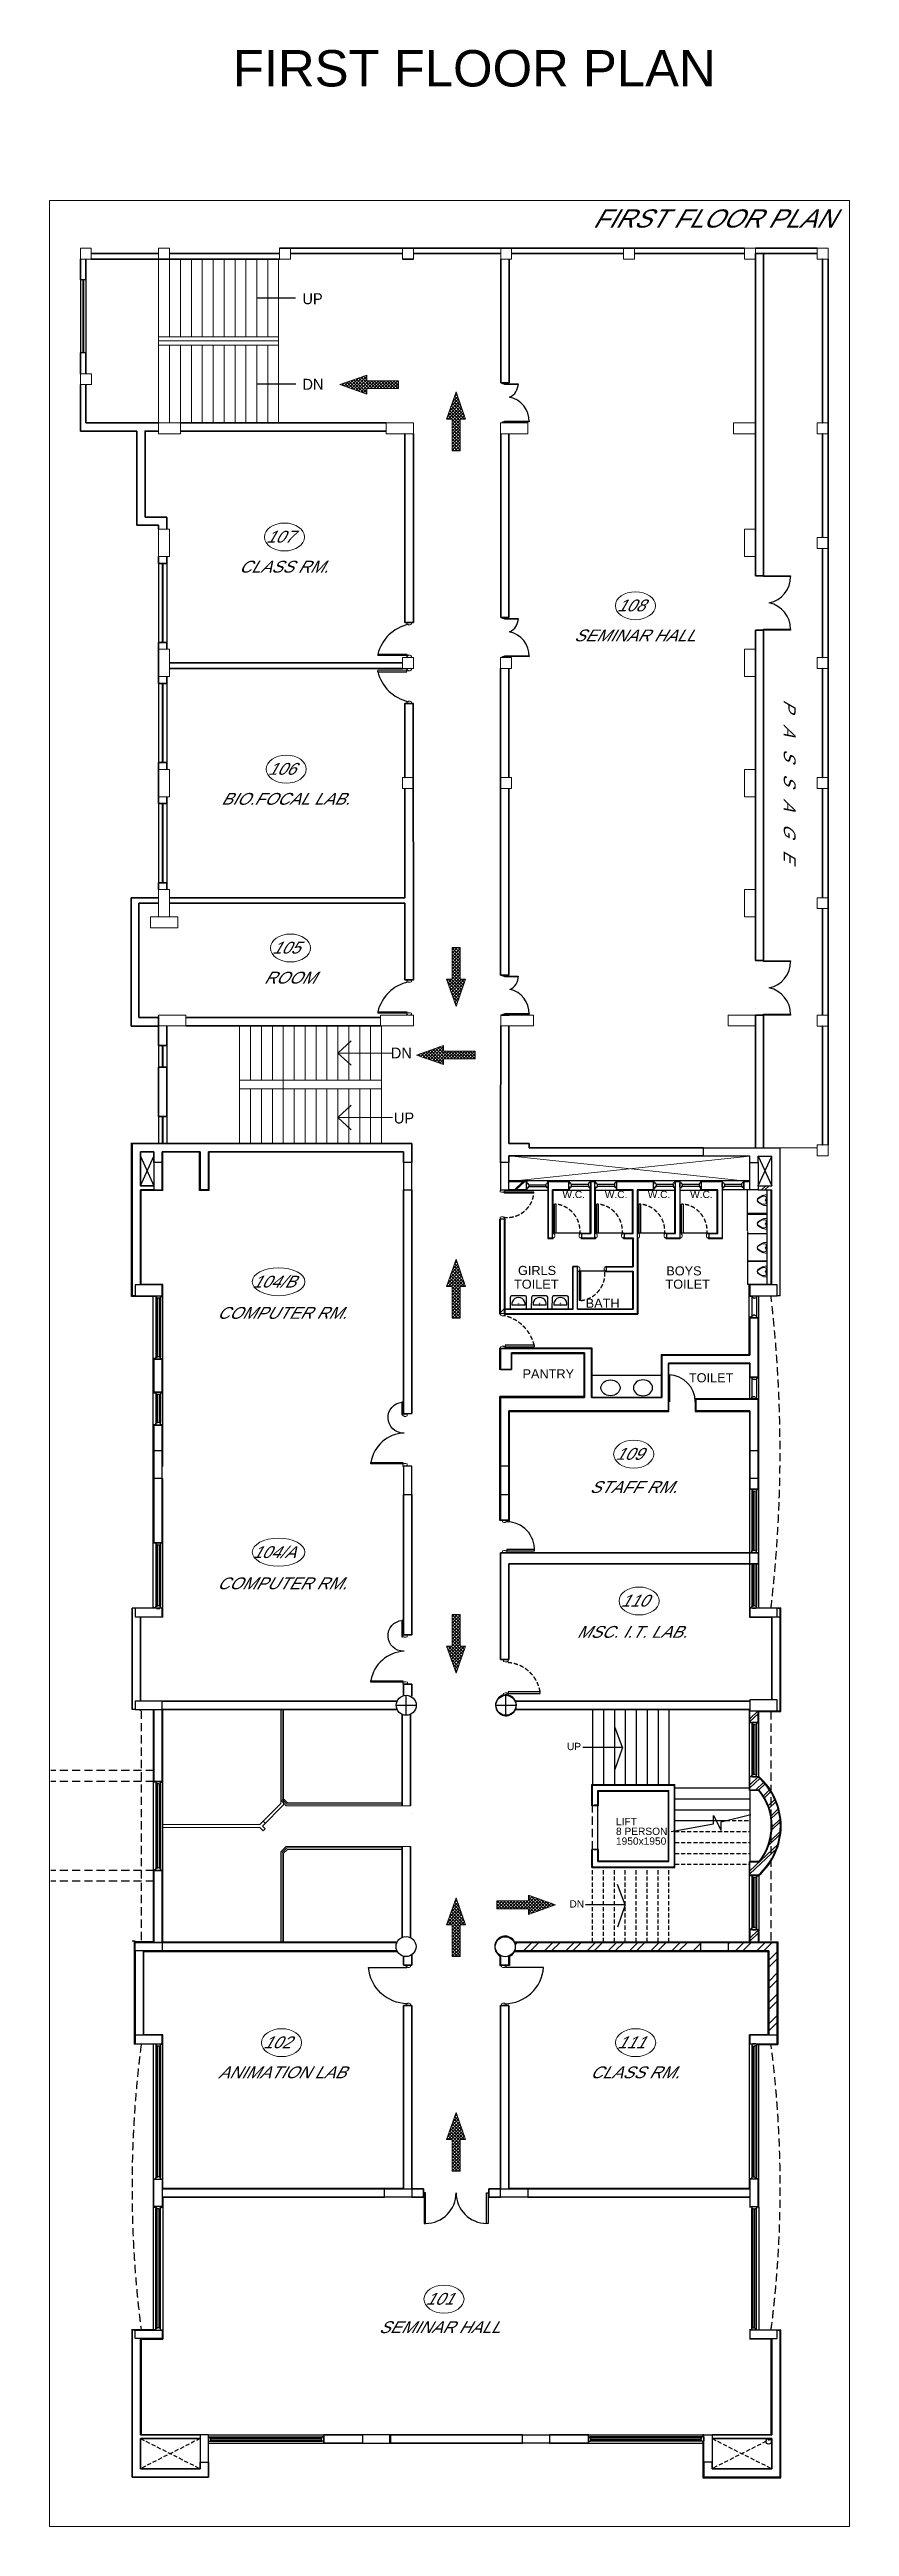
# Model space of a CAD drawing. Extents: x 681461 to 1380439, y -183990 to 19328.
# Drawn here: x 706745 to 728732, y -183990 to -115925 of the extents above; entities that cross this region are included whole.
import ezdxf
from ezdxf.enums import TextEntityAlignment as Align

# ---------------------------------------------------------------- set-up
doc = ezdxf.new("R2010")
doc.units = 0
doc.header["$LTSCALE"] = 900
doc.header["$MEASUREMENT"] = 0
doc.linetypes.add('HIDDEN', pattern=[0.375, 0.25, -0.125])
doc.linetypes.add('HIDDEN2', pattern=[0.1875, 0.125, -0.0625])
for name, color, linetype in [('1', 7, 'CONTINUOUS'), ('CL', 8, 'CONTINUOUS'), ('D&R FREAM', 16, 'CONTINUOUS'), ('DIM', 5, 'CONTINUOUS'), ('door', 163, 'CONTINUOUS'), ('DW', 2, 'CONTINUOUS'), ('FUR', 2, 'CONTINUOUS'), ('MISC', 7, 'CONTINUOUS'), ('PLA', 9, 'CONTINUOUS'), ('PLASTER LINE', 8, 'CONTINUOUS'), ('TEXT', 2, 'CONTINUOUS'), ('WALL', 1, 'CONTINUOUS'), ('win', 4, 'CONTINUOUS')]:
    doc.layers.add(name, color=color, linetype=linetype)
for name, color, linetype, lineweight in [('COL', 6, 'CONTINUOUS', 25), ('COLUMN', 43, 'CONTINUOUS', 35), ('ELE', 50, 'CONTINUOUS', 20)]:
    doc.layers.add(name, color=color, linetype=linetype, lineweight=lineweight)
doc.styles.add('ROMANS', font='arial.ttf')
doc.dimstyles.new('MSADIM', dxfattribs={"dimscale": 25, "dimtxt": 2.5, "dimasz": 2.5, "dimexe": 1.2, "dimexo": 1, "dimgap": 1, "dimtad": 1, "dimdec": 0, "dimzin": 1, "dimdsep": 46, "dimtxsty": 'ROMANS', "dimcen": 0, "dimclrd": 3, "dimclrt": 6, "dimadec": 0, "dimazin": 0, "dimtfac": 1, "dimtdec": 0, "dimtofl": 0, "dimtmove": 0, "dimatfit": 3, "dimfxl": 1, "dimtvp": 0.1, "dimtolj": 1, "dimtzin": 1, "dimarcsym": 2})
pattern_1 = [(225, (598625.08, -114501.43), (291.6815, -291.6815), []), (225, (598430.62, -114501.43), (291.6815, -291.6815), [])]
pattern_2 = [(45, (11128.49, 24217.9), (-44.194174, 44.194174), []), (135, (11128.49, 24217.9), (-44.194174, -44.194174), [])]

msp = doc.modelspace()

# ---------------------------------------------------------------- texts
at = {"layer": 'COL', "color": 2, "style": 'ROMANS'}
for s, p in [('UP', (721161.6, -162557.6)), ('DN', (721236.6, -166882.6))]:
    msp.add_text(s, height=200, dxfattribs=at).set_placement(p, align=Align.MIDDLE)
at = {"layer": 'COL', "color": 7, "style": 'ROMANS'}
for s, p in [('LIFT', (722314.2, -164719.1)), ('8 PERSON', (722314.2, -164987.4))]:
    msp.add_text(s, height=200, dxfattribs=at).set_placement(p)
at = {"layer": 'COL', "color": 3, "style": 'ROMANS'}
msp.add_text('1950x1950', height=200, dxfattribs=at).set_placement((722314.2, -165255.7))
at = {"layer": 'ELE', "color": 3}
for s, p in [('UP', (713696, -122923)), ('DN', (713696, -125274)), ('DN', (713696, -125274)), ('DN', (716124, -143649)), ('UP', (716209, -145436))]:
    msp.add_text(s, height=300, dxfattribs=at).set_placement(p)
at = {"layer": 'TEXT', "color": 222, "style": 'ROMANS'}
msp.add_text('FIRST FLOOR PLAN', height=1000, dxfattribs=at).set_placement((711782.9, -116940.2))
at = {"layer": 'TEXT', "color": 6, "style": 'ROMANS', "oblique": 30}
msp.add_text('FIRST FLOOR PLAN', height=500, dxfattribs=at).set_placement((721668.9, -120818.2))
at = {"layer": 'TEXT', "color": 4, "style": 'ROMANS', "oblique": 30}
for s, p in [('107', (713070, -129312.2)), ('108', (722716, -131201.2)), ('106', (713119, -135692.2)), ('105', (713235, -140606.2)), ('104/B', (712907.5, -149777.1)), ('109', (722668.5, -154515.8)), ('104/A', (712907.5, -157208.8)), ('110', (722816.5, -158549.8)), ('102', (712990.5, -170686.8)), ('111', (722721.5, -170686.8)), ('101', (717454.5, -177734.8))]:
    msp.add_text(s, height=325, dxfattribs=at).set_placement(p, align=Align.MIDDLE)
at = {"layer": 'TEXT', "color": 0, "style": 'ROMANS', "oblique": 30}
for s, p in [('CLASS RM.', (713175, -130136.2)), ('SEMINAR HALL', (722821, -132025.2)), ('BIO.FOCAL LAB.', (713224, -136516.2)), ('ROOM', (713340, -141430.2)), ('COMPUTER RM.', (713127.5, -150642.1)), ('STAFF RM.', (722784.5, -155427.8)), ('COMPUTER RM.', (713127.5, -158073.8)), ('MSC. I.T. LAB.', (722745.5, -159407.8)), ('ANIMATION LAB', (713127.5, -171510.8)), ('CLASS RM.', (722826.5, -171510.8)), ('SEMINAR HALL', (717454.5, -178513.8))]:
    msp.add_text(s, height=325, dxfattribs=at).set_placement(p, align=Align.MIDDLE)
msp.add_text('P   A   S   S   A   G   E', height=325, rotation=270, dxfattribs=at).set_placement((727088.9, -136006.1), align=Align.MIDDLE)
at = {"layer": 'TEXT', "color": 7, "style": 'ROMANS'}
for p in [(721152.6, -147386), (722317.6, -147386), (723497.6, -147386), (724662.6, -147386)]:
    msp.add_text('W.C.', height=200, dxfattribs=at).set_placement(p, align=Align.MIDDLE)
at = {"layer": 'TEXT', "color": 0, "style": 'ROMANS'}
for s, p in [('TOILET', (720123.2, -149852.5)), ('GIRLS', (720144.5, -149475.4)), (' TOILET', (724237, -149852.3)), ('BOYS', (724182.6, -149486.4)), ('BATH', (721947, -150377.1)), ('PANTRY', (720453.7, -152314.9)), ('TOILET', (724929.7, -152423.9))]:
    msp.add_text(s, height=250, dxfattribs=at).set_placement(p, align=Align.MIDDLE)

# ---------------------------------------------------------------- blocks, each defined once
blk = doc.blocks.new('REDFRAME')
at = {"layer": '1', "linetype": 'ByBlock', "lineweight": 13}
for p, q in [((-95, 0), (-95, -15)), ((-95, 0), (0, 0)), ((0, 0), (0, -15)), ((-110, -15), (-110, -50)), ((-110, -15), (-95, -15)), ((-110, -15), (-110, -50)), ((-72, -50), (-110, -50)), ((-72, -50), (-72, -65)), ((-22, -65), (-72, -65)), ((-22, -65), (15, -50)), ((0, -15), (15, -15)), ((15, -15), (15, -50))]:
    blk.add_line(p, q, dxfattribs=at)
blk = doc.blocks.new('A$C271A56B4')
at = {"layer": '1', "lineweight": 0}
for p, q in [((166, 304), (41, 233)), ((166, 21), (41, 92)), ((146, 274), (49, 219)), ((146, 51), (49, 106)), ((240, 284), (186, 284)), ((240, 41), (186, 41)), ((292, 325), (246, 325)), ((292, 0), (246, 0)), ((305, 163), (248, 163)), ((280, 244), (280, 81)), ((305, 12), (305, 313))]:
    blk.add_line(p, q, dxfattribs=at)
blk.add_circle((264, 163), 16.2, dxfattribs=at)
for centre, radius, start, end in [((81, 163), 81.2, 119.55192, 240.44808), ((81, 163), 65, 119.55192, 240.44808), ((186, 203), 81.2, 90, 119.55192), ((186, 122), 81.2, 240.44808, 270), ((246, 163), 162, 90, 119.55192), ((246, 163), 162, 240.44808, 270), ((240, 244), 40.6, 0, 90), ((240, 81), 40.6, 270, 0), ((292, 313), 12.2, 360, 90), ((292, 12), 12.2, 270, 360)]:
    blk.add_arc(centre, radius, start, end, dxfattribs=at)

# ---------------------------------------------------------------- hatches: boundary and pattern name
at = {"layer": 'CL', "ltscale": 1.25}
h = msp.add_hatch(dxfattribs=at)
h.set_pattern_fill('ANSI32', color=256, scale=1100, angle=180, style=0)
h.set_pattern_definition(pattern_1)
h.paths.add_polyline_path([(724644.5, -167942.9), (719519.5, -167942.9, -0.1085031), (719544.8, -168058.1, -0.1080589), (719519.7, -168172.9), (724644.5, -168172.9)])
h = msp.add_hatch(dxfattribs=at)
h.set_pattern_fill('ANSI32', color=256, scale=1100, angle=180, style=0)
h.set_pattern_definition(pattern_1)
h.paths.add_polyline_path([(726744.5, -167942.9), (725957.4, -167942.9), (725394.5, -167942.9), (725394.5, -168172.9), (726514.5, -168172.9), (726514.5, -170493.1), (726744.5, -170493.1)])
at = {"layer": 'door', "linetype": 'ByBlock', "lineweight": 13, "ltscale": 1.25}
h = msp.add_hatch(dxfattribs=at)
h.set_pattern_fill('ANSI37', color=3, scale=500, angle=90)
h.set_pattern_definition([(135, (541337, -831925.1), (-44.194174, -44.194174), []), (225, (541337, -831925.1), (44.194174, -44.194174), [])])
h.paths.add_polyline_path([(715468, -125026.1), (715468, -124871.1), (714723, -125134.1), (715468, -125397.1), (715468, -125242.1), (716339, -125242.1), (716339, -125026.1)])
h = msp.add_hatch(dxfattribs=at)
h.set_pattern_fill('ANSI37', color=3, scale=500)
h.set_pattern_definition([(45, (11128.49, 48051.9), (-44.194174, 44.194174), []), (135, (11128.49, 48051.9), (-44.194174, -44.194174), [])])
h.paths.add_polyline_path([(718027.5, -126079.1), (718182.5, -126079.1), (717919.5, -125334.1), (717656.5, -126079.1), (717811.5, -126079.1), (717811.5, -126950.1), (718027.5, -126950.1)])
h = msp.add_hatch(dxfattribs=at)
h.set_pattern_fill('ANSI37', color=3, scale=500)
h.set_pattern_definition([(45, (11128.49, 42543.9), (-44.194174, 44.194174), []), (135, (11128.49, 42543.9), (-44.194174, -44.194174), [])])
h.paths.add_polyline_path([(718027.5, -141475.1), (718027.5, -140604.1), (717811.5, -140604.1), (717811.5, -141475.1), (717656.5, -141475.1), (717919.5, -142220.1), (718182.5, -141475.1)])
h = msp.add_hatch(dxfattribs=at)
h.set_pattern_fill('ANSI37', color=3, scale=500, angle=90)
h.set_pattern_definition([(135, (543445, -850347.1), (-44.194174, -44.194174), []), (225, (543445, -850347.1), (44.194174, -44.194174), [])])
h.paths.add_polyline_path([(717576, -143448.1), (717576, -143293.1), (716831, -143556.1), (717576, -143819.1), (717576, -143664.1), (718447, -143664.1), (718447, -143448.1)])
h = msp.add_hatch(dxfattribs=at)
h.set_pattern_fill('ANSI37', color=3, scale=500)
h.set_pattern_definition(pattern_2)
h.paths.add_polyline_path([(718027.5, -149913.1), (718182.5, -149913.1), (717919.5, -149168.1), (717656.5, -149913.1), (717811.5, -149913.1), (717811.5, -150784.1), (718027.5, -150784.1)])
h = msp.add_hatch(dxfattribs=at)
h.set_pattern_fill('ANSI37', color=3, scale=500)
h.set_pattern_definition(pattern_2)
h.paths.add_polyline_path([(718027.5, -159801.1), (718027.5, -158930.1), (717811.5, -158930.1), (717811.5, -159801.1), (717656.5, -159801.1), (717919.5, -160546.1), (718182.5, -159801.1)])
h = msp.add_hatch(dxfattribs=at)
h.set_pattern_fill('ANSI37', color=3, scale=500)
h.set_pattern_definition([(45, (11128.49, 6670.9), (-44.194174, 44.194174), []), (135, (11128.49, 6670.9), (-44.194174, -44.194174), [])])
h.paths.add_polyline_path([(718027.5, -167460.1), (718182.5, -167460.1), (717919.5, -166715.1), (717656.5, -167460.1), (717811.5, -167460.1), (717811.5, -168331.1), (718027.5, -168331.1)])
h = msp.add_hatch(dxfattribs=at)
h.set_pattern_fill('ANSI37', color=3, scale=500, angle=-90)
h.set_pattern_definition([(315, (894039, 539883.9), (44.194174, 44.194174), []), (45, (894039, 539883.9), (-44.194174, 44.194174), [])])
h.paths.add_polyline_path([(719908, -167015.1), (719908, -167170.1), (720653, -166907.1), (719908, -166644.1), (719908, -166799.1), (719037, -166799.1), (719037, -167015.1)])
h = msp.add_hatch(dxfattribs=at)
h.set_pattern_fill('ANSI37', color=3, scale=500)
h.set_pattern_definition([(45, (11128.49, 775.9), (-44.194174, 44.194174), []), (135, (11128.49, 775.9), (-44.194174, -44.194174), [])])
h.paths.add_polyline_path([(718027.5, -173355.1), (718182.5, -173355.1), (717919.5, -172610.1), (717656.5, -173355.1), (717811.5, -173355.1), (717811.5, -174226.1), (718027.5, -174226.1)])

# ---------------------------------------------------------------- linework, layer by layer
at = {"layer": '1', "color": 1, "lineweight": 9, "ltscale": 1.25}
for p, q in [((713099.5, -164126.3), (713099.5, -161542.9)), ((713139.5, -164013.6), (713139.5, -161542.9)), ((713179.5, -164159.4), (713179.5, -161542.9)), ((713252.2, -164182.9), (713099.5, -164030.1)), ((713268.8, -164142.9), (713139.5, -164013.6)), ((713285.4, -164102.9), (713179.5, -163997)), ((712522.9, -164702.9), (709859.5, -164702.9)), ((712522.9, -164702.9), (713099.5, -164126.3)), ((712596.1, -164742.9), (713179.5, -164159.4)), ((712673.8, -164665.1), (712617.3, -164608.5)), ((713252.2, -164182.9), (716434.5, -164182.9)), ((713268.8, -164142.9), (716434.5, -164142.9)), ((713268.8, -164142.9), (716434.5, -164142.9)), ((713285.4, -164102.9), (716434.5, -164102.9)), ((716434.5, -164182.9), (716664.5, -164182.9)), ((712522.9, -164782.9), (709859.5, -164782.9)), ((712522.9, -164782.9), (712617.3, -164877.2)), ((712596.1, -164742.9), (712673.8, -164820.6)), ((712673.8, -164820.6), (712617.3, -164877.2)), ((713252.2, -165302.9), (713099.5, -165455.6)), ((713268.8, -165342.9), (713139.5, -165472.2)), ((713285.4, -165382.9), (713179.5, -165488.8)), ((713252.2, -165302.9), (716434.5, -165302.9)), ((713268.8, -165342.9), (716434.5, -165342.9)), ((713268.8, -165342.9), (716434.5, -165342.9)), ((713285.4, -165382.9), (716434.5, -165382.9)), ((716434.5, -165302.9), (716664.5, -165302.9)), ((713099.5, -165455.6), (713099.5, -167942.9)), ((713139.5, -165472.2), (713139.5, -167942.9)), ((713179.5, -165488.8), (713179.5, -167942.9))]:
    msp.add_line(p, q, dxfattribs=at)
at = {"layer": 'CL', "ltscale": 1.25}
for p, q in [((725829.5, -147262.9), (725229.5, -147262.9)), ((725244.5, -147195.4), (725244.5, -147277.9))]:
    msp.add_line(p, q, dxfattribs=at)
at = {"layer": 'COL', "color": 6}
msp.add_lwpolyline([(725994.5, -146512.9), (726224.5, -146512.9), (726224.5, -147262.9), (725994.5, -147262.9)], close=True, dxfattribs=at)
at = {"layer": 'COL'}
for points in [[(709094.5, -167942.9), (709844.5, -167942.9), (709844.5, -168172.9), (709094.5, -168172.9)], [(709094.5, -170723.1), (709844.5, -170723.1), (709844.5, -170493.1), (709094.5, -170493.1)], [(725994.5, -170723.1), (726744.5, -170723.1), (726744.5, -170493.1), (725994.5, -170493.1)], [(726224.5, -175198.1), (726224.5, -174448.1), (725994.5, -174448.1), (725994.5, -175198.1)], [(711114.5, -182223.1), (711114.5, -181473.1), (710884.5, -181473.1), (710884.5, -182223.1)], [(715351, -181473.1), (715351, -181703.1), (716101, -181703.1), (716101, -181473.1)], [(720491, -181473.1), (720491, -181703.1), (719741, -181703.1), (719741, -181473.1)], [(724724.5, -181472.9), (724954.5, -181472.9), (724954.5, -182224.9), (724724.5, -182224.9)]]:
    msp.add_lwpolyline(points, close=True, dxfattribs=at)
at = {"layer": 'COL', "ltscale": 500}
msp.add_lwpolyline([(724644.5, -167943.3), (725394.5, -167943.3), (725394.5, -168172.9), (724644.5, -168172.9)], close=True, dxfattribs=at)
at = {"layer": 'COL', "color": 6, "ltscale": 500}
for points in [[(709614.5, -174448.1), (709844.5, -174448.1), (709844.5, -175198.1), (709614.5, -175198.1)], [(715949.5, -174708.1), (716699.5, -174708.1), (716699.5, -174938.1), (715949.5, -174938.1)], [(719139.5, -174708.1), (719889.5, -174708.1), (719889.5, -174938.1), (719139.5, -174938.1)]]:
    msp.add_lwpolyline(points, close=True, dxfattribs=at)
at = {"layer": 'COL'}
for centre in [(716542.9, -168054.9), (719269.8, -168058.1)]:
    msp.add_circle(centre, 275, dxfattribs=at)
at = {"layer": 'COLUMN'}
msp.add_line((716745.1, -121681.6), (716445.1, -121681.6), dxfattribs=at)
at = {"layer": 'D&R FREAM', "color": 16, "linetype": 'ByBlock'}
for p, q in [((726047, -150187.9), (726047, -150222.9)), ((726047, -150187.9), (726047, -150222.9)), ((726047, -150187.9), (726047, -150222.9)), ((726047, -150187.9), (726047, -150222.9)), ((726047, -150187.9), (726062, -150187.9)), ((726047, -150187.9), (726062, -150187.9)), ((726085, -150222.9), (726047, -150222.9)), ((726085, -150222.9), (726047, -150222.9)), ((726062, -150172.9), (726157, -150172.9)), ((726062, -150172.9), (726157, -150172.9)), ((726062, -150172.9), (726062, -150187.9)), ((726062, -150172.9), (726062, -150187.9)), ((726085, -150222.9), (726085, -150237.9)), ((726085, -150222.9), (726085, -150237.9)), ((726135, -150237.9), (726085, -150237.9)), ((726135, -150237.9), (726085, -150237.9)), ((726135, -150237.9), (726172, -150222.9)), ((726135, -150237.9), (726172, -150222.9)), ((726157, -150172.9), (726157, -150187.9)), ((726157, -150172.9), (726157, -150187.9)), ((726157, -150187.9), (726172, -150187.9)), ((726157, -150187.9), (726172, -150187.9)), ((726172, -150187.9), (726172, -150222.9)), ((726172, -150187.9), (726172, -150222.9)), ((726085, -150722.9), (726047, -150722.9)), ((726047, -150757.9), (726047, -150722.9)), ((726047, -150757.9), (726047, -150722.9)), ((726047, -150757.9), (726062, -150757.9)), ((726062, -150772.9), (726062, -150757.9)), ((726062, -150772.9), (726157, -150772.9)), ((726135, -150707.9), (726085, -150707.9)), ((726085, -150722.9), (726085, -150707.9)), ((726135, -150707.9), (726172, -150722.9)), ((726157, -150757.9), (726172, -150757.9)), ((726157, -150772.9), (726157, -150757.9)), ((726172, -150757.9), (726172, -150722.9)), ((726047, -152425.9), (726047, -152460.9)), ((726047, -152425.9), (726047, -152460.9)), ((726047, -152425.9), (726062, -152425.9)), ((726085, -152460.9), (726047, -152460.9)), ((726062, -152410.9), (726062, -152425.9)), ((726062, -152410.9), (726157, -152410.9)), ((726085, -152460.9), (726085, -152475.9)), ((726135, -152475.9), (726172, -152460.9)), ((726157, -152410.9), (726157, -152425.9)), ((726157, -152425.9), (726172, -152425.9)), ((726172, -152425.9), (726172, -152460.9)), ((726047, -152995.9), (726047, -152960.9)), ((726047, -152995.9), (726047, -152960.9)), ((726085, -152960.9), (726047, -152960.9)), ((726047, -152995.9), (726062, -152995.9)), ((726062, -153010.9), (726062, -152995.9)), ((726135, -152475.9), (726085, -152475.9)), ((726135, -152945.9), (726085, -152945.9)), ((726085, -152960.9), (726085, -152945.9)), ((726135, -152945.9), (726172, -152960.9)), ((726157, -152995.9), (726172, -152995.9)), ((726157, -153010.9), (726157, -152995.9)), ((726172, -152995.9), (726172, -152960.9))]:
    msp.add_line(p, q, dxfattribs=at)
at = {"layer": 'DIM', "ltscale": 500}
msp.add_circle((726511.8, -181654), 75, dxfattribs=at)
at = {"layer": 'door', "color": 7, "lineweight": 35, "ltscale": 1.25}
for p, q in [((707594.5, -122256.6), (707594.5, -121681.6)), ((707744.5, -122256.6), (707744.5, -121681.6)), ((709745.1, -121531.6), (707892.6, -121531.6)), ((713070.1, -121681.6), (707892.6, -121681.6)), ((713070.1, -121531.6), (710045.1, -121531.6)), ((713070.1, -121381.6), (725845.1, -121381.6)), ((713370.1, -121532.3), (716445.1, -121532.3)), ((716745.1, -121532.3), (719145.1, -121532.3)), ((719145.1, -121681.6), (719145.1, -125082.3)), ((719375.1, -125082.3), (719375.1, -121681.6)), ((719445.1, -121532.3), (722520.1, -121532)), ((722820.1, -121532.3), (725845.1, -121532.3)), ((726144.5, -130384.7), (726144.5, -121532.3)), ((726147.1, -121382.3), (727845.8, -121382.3)), ((726147.1, -121532.9), (727845.8, -121532.9)), ((726368.1, -121532.3), (726368.1, -130384.7)), ((728144.5, -146027.5), (728145.8, -121682.3)), ((707594.5, -124832.3), (707594.5, -124256.6)), ((707744.5, -124831.6), (707744.5, -124256.6)), ((707594.5, -125132.3), (707594.5, -126408.5)), ((707744.5, -125132.3), (707744.5, -126182.9)), ((719145.1, -125082.3), (719375.1, -125082.3)), ((709144.5, -126408.5), (707594.5, -126408.5)), ((709743.9, -126182.9), (707744.5, -126182.9)), ((715995.1, -126182.3), (710342.6, -126182.3)), ((715995.1, -126408.7), (710344.5, -126408.7)), ((719145.1, -131532.9), (719145.1, -126482.3)), ((719369.5, -131532.9), (719369.5, -126482.3)), ((709144.5, -128997.9), (709744.5, -128997.9)), ((709369.5, -128772.9), (709969.5, -128772.9)), ((709744.5, -128997.9), (709743.9, -129107.3)), ((709969.5, -128772.9), (709969.5, -129107.9)), ((709744.5, -130045.4), (709744.5, -129857.3)), ((709969.5, -130045.4), (709969.5, -129857.3)), ((709969.5, -130045.4), (709744.5, -130045.4)), ((726144.5, -130384.7), (726368.1, -130384.7)), ((716514.9, -131666.9), (716744.5, -131666.9)), ((719145.1, -131532.9), (719369.5, -131532.9)), ((726145, -140958.9), (726144.5, -131877.5)), ((726144.5, -131877.5), (726369.5, -131877.5)), ((726369.5, -131877.5), (726369.5, -140958.9)), ((709744.5, -132220.4), (709744.5, -133345.4)), ((709969.5, -132220.4), (709744.5, -132220.4)), ((709969.5, -132407.3), (709969.5, -132220.4)), ((709969.5, -133345.4), (709744.5, -133345.4)), ((709969.5, -133345.4), (709969.5, -133157.3)), ((710044.5, -132782.9), (716445.1, -132782.9)), ((710044.5, -132932.9), (716445.1, -132932.9)), ((719139.5, -132932.9), (719139.5, -141357.9)), ((719369.5, -135932.9), (719369.5, -132932.9)), ((726144.5, -133345.4), (726144.5, -135522.5)), ((716514.9, -133898.9), (716744.5, -133898.9)), ((709969.5, -135520.4), (709744.5, -135520.4)), ((709744.5, -135520.4), (709744.5, -136645.4)), ((709744.5, -135970.4), (709744.5, -135520.4)), ((709969.5, -135707.3), (709969.5, -135520.4)), ((709969.5, -136645.4), (709744.5, -136645.4)), ((709969.5, -136457.3), (709969.5, -136645.4)), ((719369.5, -141357.9), (719369.5, -136232.9)), ((709744.5, -138820.4), (709744.5, -139007.3)), ((709969.5, -138820.4), (709744.5, -138820.4)), ((709969.5, -138820.4), (709969.5, -139007.3)), ((708984.6, -139232.8), (708984.5, -142758.5)), ((709744.5, -139232.9), (708984.6, -139232.8)), ((709199.6, -139382.9), (709199.5, -142528.5)), ((709744.5, -139382.9), (709199.6, -139382.9)), ((719139.5, -141357.9), (719369.5, -141357.9)), ((726145, -140958.9), (726369.5, -140958.9)), ((708984.5, -142758.5), (709744.5, -142758.5)), ((709199.5, -142528.5), (709744.5, -142528.5)), ((709744.5, -143291.6), (709744.5, -142495.4)), ((709969.5, -142757.9), (709969.5, -143291.6)), ((710494.5, -142528.5), (715845.1, -142528.5)), ((710494.5, -142757.9), (715845.1, -142757.9)), ((719139.5, -145987.9), (719145.1, -142757.9)), ((719145.1, -142457.9), (719375.1, -142457.9)), ((719369.9, -145987.9), (719369.9, -142757.9)), ((719375.1, -142758.6), (719375.1, -142757.9)), ((726144.5, -142270.6), (726144.5, -142270.4)), ((726144.5, -142457.9), (726369.5, -142457.9)), ((726144.5, -142457.9), (726144.5, -146102.9)), ((726369.5, -142457.9), (726369.5, -146102.9)), ((726369.5, -142457.9), (726369.5, -146102.9)), ((709969.5, -143291.6), (709744.5, -143291.6)), ((709744.5, -143891.6), (709969.5, -143891.6)), ((709744.5, -145247.2), (709744.5, -143891.6)), ((709969.5, -143891.6), (709969.5, -145247.2)), ((709969.5, -145247.2), (709744.5, -145247.2)), ((709014.5, -150172.9), (709014.5, -145987.9)), ((709014.5, -145987.9), (716699.5, -145987.9)), ((709244.5, -147147.9), (709244.5, -146217.9)), ((709614.5, -146217.9), (709244.5, -146217.9)), ((709614.5, -146512.9), (709614.5, -146217.9)), ((709844.5, -146512.9), (709844.5, -146217.9)), ((710884.5, -146217.9), (709844.5, -146217.9)), ((710884.5, -147262.9), (710884.5, -146217.9)), ((711114.5, -146217.9), (716469.5, -146217.9)), ((711114.5, -147262.9), (711114.5, -146217.9)), ((716469.5, -146217.9), (716469.5, -146512.9)), ((716699.5, -146512.9), (716699.5, -145987.9)), ((719139.5, -145987.9), (719139.5, -146512.9)), ((724724.1, -146327.9), (719369.5, -146327.9)), ((719369.5, -146512.9), (719369.5, -146327.9)), ((719369.9, -145987.9), (719929.5, -145987.9)), ((719929.5, -145987.9), (719929.5, -146102.9)), ((719929.5, -146102.9), (724724.1, -146102.9)), ((709614.5, -147147.9), (709244.5, -147147.9)), ((709244.5, -149872.9), (709244.5, -147262.9)), ((709614.5, -147262.9), (709244.5, -147262.9)), ((710884.5, -147262.9), (711114.5, -147262.9)), ((716469.5, -153407.9), (716469.5, -147262.9)), ((716699.5, -153407.9), (716699.5, -147262.9)), ((709094.5, -150172.9), (709014.5, -150172.9)), ((726224.5, -150772.9), (725994.5, -150772.9)), ((725994.5, -150772.9), (725994.5, -150895.9)), ((725994.5, -150844.9), (725994.5, -151802.9)), ((725994.5, -150895.9), (725994.5, -150910.9)), ((726224.5, -150772.9), (726224.5, -152410.9)), ((721644.5, -151623.9), (719139.5, -151623.9)), ((719139.5, -152193.9), (719139.5, -151623.9)), ((721449.5, -151738.9), (719439.5, -151738.9)), ((719439.5, -152193.9), (719439.5, -151738.9)), ((721449.5, -152962.9), (721449.5, -151738.9)), ((721644.5, -151623.9), (721644.5, -152962.9)), ((709614.5, -152822.6), (709614.5, -151912.9)), ((709614.5, -151912.9), (709844.5, -151912.9)), ((709614.5, -151912.9), (709844.5, -151912.9)), ((709844.5, -152822.6), (709844.5, -151912.9)), ((719439.5, -152193.9), (719139.5, -152193.9)), ((723574.5, -151802.9), (723574.5, -152962.9)), ((725994.5, -151802.9), (723574.5, -151802.9)), ((725994.5, -152020.9), (723754.5, -152020.9)), ((723754.5, -152020.9), (723754.5, -153332.9)), ((725994.5, -152020.9), (725994.5, -152410.9)), ((726224.5, -152410.9), (725994.5, -152410.9)), ((709614.5, -152822.6), (709844.5, -152822.6)), ((719139.5, -154857.9), (719139.5, -152962.9)), ((721449.5, -152962.9), (719139.5, -152962.9)), ((723574.5, -152962.9), (721644.5, -152962.9)), ((726224.5, -153010.9), (724504.5, -153010.9)), ((724504.5, -153010.9), (724504.5, -153332.9)), ((726224.5, -154429.9), (726224.5, -153010.9)), ((709614.5, -154429.9), (709614.5, -153722.9)), ((709614.5, -153722.9), (709844.5, -153722.9)), ((709844.5, -154429.9), (709844.5, -153722.9)), ((719369.5, -154857.9), (719369.5, -153332.9)), ((719369.5, -153332.9), (723754.5, -153332.9)), ((724504.5, -153332.9), (725994.5, -153332.9)), ((725994.5, -154429.9), (725994.5, -153332.9)), ((709614.5, -156960.1), (709614.5, -155179.9)), ((709844.5, -156432.9), (709844.5, -155179.9)), ((725994.5, -155179.9), (725994.5, -155482.9)), ((726224.5, -155179.9), (726224.5, -155482.9)), ((716469.5, -155632.9), (716469.5, -159490.4)), ((716699.5, -155632.9), (716699.5, -159490.4)), ((719139.5, -155632.9), (719139.5, -156332.9)), ((719369.5, -155632.9), (719369.5, -156332.9)), ((725994.5, -155482.9), (726224.5, -155482.9)), ((709844.5, -156960.1), (709844.5, -156327.8)), ((719139.5, -156332.9), (719369.5, -156332.9)), ((709614.5, -156960.1), (709844.5, -156960.1)), ((719139.5, -157232.9), (726224.5, -157232.9)), ((719139.5, -157232.9), (719139.5, -160169.9)), ((719369.5, -157532.9), (721359.5, -157532.9)), ((719369.5, -157532.9), (719369.5, -160169.9)), ((721359.5, -157532.9), (726224.5, -157532.9)), ((709014.5, -161542.9), (709014.5, -158759.9)), ((709244.5, -161312.9), (709244.5, -158989.9)), ((726594.1, -161274.9), (726594.1, -158989.9)), ((726824.1, -161574.9), (726824.1, -158759.9)), ((716469.5, -159490.4), (716699.5, -159490.4)), ((719139.5, -160169.9), (719369.5, -160169.9)), ((709844.5, -161312.9), (716298.3, -161312.9)), ((716469.5, -160840.4), (716699.5, -160840.4)), ((716469.5, -161175.1), (716469.5, -160840.4)), ((716699.5, -161175.1), (716699.5, -160840.4)), ((719553.5, -161312.9), (725994.5, -161312.9)), ((709614.5, -161542.9), (709614.5, -163519.9)), ((709844.5, -161542.9), (716301.1, -161542.9)), ((709844.5, -163519.9), (709844.5, -161542.9)), ((716434.5, -161674.7), (716434.5, -162009.3)), ((716664.5, -161674.7), (716664.5, -162009.3)), ((719550.9, -161542.9), (725994.5, -161542.9)), ((716434.5, -164182.9), (716434.5, -162009.3)), ((716664.5, -164182.9), (716664.5, -162009.3)), ((709614.5, -163519.9), (709844.5, -163519.9)), ((716434.5, -167802.1), (716434.5, -165302.9)), ((716664.5, -167808.2), (716664.5, -165302.9)), ((709614.5, -165959.9), (709614.5, -167942.9)), ((709614.5, -165959.9), (709844.5, -165959.9)), ((709844.5, -167942.9), (709844.5, -165959.9)), ((709844.5, -167942.9), (716291.7, -167942.9)), ((719519.5, -167942.9), (724644.5, -167942.9)), ((725394.5, -167942.9), (725994.5, -167942.9)), ((725957.4, -167942.9), (726744.5, -167942.9)), ((726744.5, -167942.9), (726744.5, -170493.1)), ((709094.5, -168172.9), (709094.5, -170493.1)), ((709324.5, -170493.1), (709324.5, -168172.9)), ((709844.5, -168172.9), (716294.5, -168172.9)), ((716469.5, -168319.9), (716469.5, -168561.9)), ((716469.5, -168561.9), (716699.5, -168561.9)), ((716699.5, -168280.9), (716699.5, -168561.9)), ((719139.5, -168300.3), (719139.5, -168561.9)), ((719139.5, -168561.9), (719369.5, -168561.9)), ((719369.5, -168314.4), (719369.5, -168561.9)), ((719519.7, -168172.9), (724644.5, -168172.9)), ((725394.5, -168172.9), (726514.5, -168172.9)), ((726514.5, -170493.1), (726514.5, -168172.9)), ((716469.5, -169676.5), (716469.5, -174708.1)), ((716699.5, -169676.5), (716469.5, -169676.5)), ((716699.5, -169676.5), (716699.5, -174708.1)), ((719139.5, -174708.1), (719139.5, -169676.5)), ((719139.5, -169676.5), (719369.5, -169676.5)), ((719369.5, -174708.1), (719369.5, -169676.5)), ((709844.5, -174708.1), (715949.5, -174708.1)), ((716699.5, -174708.1), (717019.5, -174708.1)), ((717019.5, -174708.1), (717019.5, -174938.1)), ((718819.5, -174708.1), (718819.5, -174938.1)), ((719139.5, -174708.1), (718819.5, -174708.1)), ((719889.5, -174708.1), (725994.5, -174708.1)), ((709844.5, -174938.1), (715949.5, -174938.1)), ((716699.5, -174938.1), (717019.5, -174938.1)), ((719139.5, -174938.1), (718819.5, -174938.1)), ((719889.5, -174938.1), (725994.5, -174938.1)), ((709014.5, -178598.1), (709014.5, -182633.1)), ((709244.5, -178828.1), (709244.5, -181473.1)), ((726594.5, -181473.1), (726594.5, -178828.1)), ((726824.5, -182633.1), (726824.5, -178598.1)), ((710884.5, -181473.1), (709244.5, -181473.1)), ((709244.5, -181573.1), (709244.5, -182403.1)), ((710884.5, -181573.1), (709244.5, -181573.1)), ((714284.5, -181473.1), (714284.5, -181703.1)), ((715351, -181473.1), (714284.5, -181473.1)), ((715351, -181703.1), (714284.5, -181703.1)), ((716101, -181473.1), (719741, -181473.1)), ((716101, -181703.1), (719741, -181703.1)), ((720491, -181473.1), (721554.5, -181473)), ((720491, -181702.9), (721554.5, -181702.9)), ((721554.5, -181473), (721554.5, -181703.1)), ((724954.5, -181473.1), (726594.5, -181473.1)), ((724954.5, -181573.1), (726594.5, -181573.1)), ((726594.5, -182403.1), (726594.5, -181573.1)), ((710884.5, -182403.1), (709244.5, -182403.1)), ((710884.5, -182223.1), (710884.5, -182403.1)), ((711114.5, -182223.1), (711114.5, -182633.1)), ((724724.5, -182224.9), (724724.5, -182633.1)), ((724954.5, -182224.9), (724954.5, -182403.1)), ((724954.5, -182403.1), (726594.5, -182403.1)), ((711114.5, -182633.1), (709014.5, -182633.1)), ((724724.5, -182633.1), (726824.5, -182633.1))]:
    msp.add_line(p, q, dxfattribs=at)
at = {"layer": 'door', "color": 222, "linetype": 'ByBlock', "lineweight": 13, "ltscale": 1.25}
for p, q in [((709742.6, -121682.3), (709742.6, -126182.9)), ((710042.6, -123817.9), (710042.6, -121682.3)), ((710342.6, -123817.9), (710342.6, -121682.3)), ((710642.6, -123817.9), (710642.6, -121682.3)), ((710942.6, -123817.9), (710942.6, -121682.3)), ((711242.6, -123817.9), (711242.6, -121682.3)), ((711542.6, -123817.9), (711542.6, -121683.5)), ((711844.5, -123817.9), (711844.5, -121682.3)), ((712142.6, -123817.9), (712142.6, -121682.3)), ((712442.6, -123817.9), (712442.6, -121682.3)), ((712742.6, -123817.9), (712742.6, -121682.3)), ((713042.6, -121682.3), (713042.6, -126183.5)), ((713042.6, -123817.9), (709742.6, -123817.9)), ((713042.6, -123932.9), (709742.6, -123932.9)), ((713042.6, -124047.9), (709742.6, -124047.9)), ((710042.6, -124047.9), (710042.6, -126183.5)), ((710342.6, -124047.9), (710342.6, -126183.5)), ((710642.6, -124047.9), (710642.6, -126183.5)), ((710942.6, -124047.9), (710942.6, -126183.5)), ((711242.6, -124047.9), (711242.6, -126183.5)), ((711542.6, -124047.9), (711542.6, -126182.3)), ((711844.5, -124047.9), (711844.5, -126183.5)), ((712142.6, -124047.9), (712142.6, -126183.5)), ((712442.6, -124047.9), (712442.6, -126183.5)), ((712742.6, -124047.9), (712742.6, -126183.5)), ((707746.4, -124831.6), (707746.4, -124832.3)), ((709519.5, -139757.9), (710269.5, -139757.9)), ((709519.5, -140057.9), (709519.5, -139757.9)), ((710269.5, -140057.9), (709519.5, -140057.9)), ((710269.5, -139757.9), (710269.5, -140057.9)), ((711969.5, -142758.5), (711969.5, -145987.9)), ((712269.5, -144242.9), (712269.5, -142758.5)), ((712569.5, -144242.9), (712569.5, -142757.9)), ((712869.5, -144242.9), (712869.5, -142758.5)), ((713169.5, -144242.9), (713169.5, -142758.5)), ((713469.5, -144242.9), (713469.5, -142758.5)), ((713769.5, -144242.9), (713769.5, -142758.5)), ((714069.5, -144242.9), (714069.5, -142757.9)), ((714369.5, -144242.9), (714369.5, -142758.5)), ((714669.5, -144242.9), (714669.5, -142758.5)), ((714969.5, -144242.9), (714969.5, -142758.5)), ((715269.5, -144242.9), (715269.5, -142758.5)), ((715569.5, -144242.9), (715569.5, -142757.9)), ((715869.5, -145987.9), (715869.5, -142758.5)), ((711969.5, -144242.9), (715869.5, -144242.9)), ((713169.5, -144242.9), (713169.5, -144482.9)), ((711969.5, -144482.9), (715869.5, -144482.9)), ((712269.5, -145987.9), (712269.5, -144483.5)), ((712569.5, -145987.9), (712569.5, -144483.5)), ((712869.5, -145987.9), (712869.5, -144483.5)), ((713169.5, -145987.9), (713169.5, -144483.5)), ((713469.5, -145987.9), (713469.5, -144483.5)), ((713769.5, -145987.9), (713769.5, -144482.9)), ((714069.5, -145987.9), (714069.5, -144482.9)), ((714369.5, -145987.9), (714369.5, -144483.5)), ((714669.5, -145987.9), (714669.5, -144483.5)), ((714969.5, -145987.9), (714969.5, -144482.9)), ((715269.5, -145987.9), (715269.5, -144482.9)), ((715569.5, -145987.9), (715569.5, -144483.5)), ((726824.1, -146102.9), (727843.9, -146102.9))]:
    msp.add_line(p, q, dxfattribs=at)
at = {"layer": 'door', "color": 3, "linetype": 'ByBlock', "lineweight": 13, "ltscale": 1.25}
for p, q in [((714723, -125134.1), (715468, -124871.1)), ((714723, -125134.1), (715468, -125397.1)), ((715468, -124871.1), (715468, -125026.1)), ((715468, -125026.1), (716339, -125026.1)), ((716339, -125026.1), (716339, -125242.1)), ((715468, -125242.1), (716339, -125242.1)), ((715468, -125242.1), (715468, -125397.1)), ((717919.5, -125334.1), (717656.5, -126079.1)), ((717919.5, -125334.1), (718182.5, -126079.1)), ((717811.5, -126079.1), (717656.5, -126079.1)), ((717811.5, -126079.1), (717811.5, -126950.1)), ((718182.5, -126079.1), (718027.5, -126079.1)), ((718027.5, -126079.1), (718027.5, -126950.1)), ((718027.5, -126950.1), (717811.5, -126950.1)), ((717811.5, -141475.1), (717811.5, -140604.1)), ((718027.5, -140604.1), (717811.5, -140604.1)), ((718027.5, -141475.1), (718027.5, -140604.1)), ((717919.5, -142220.1), (717656.5, -141475.1)), ((717811.5, -141475.1), (717656.5, -141475.1)), ((717919.5, -142220.1), (718182.5, -141475.1)), ((718182.5, -141475.1), (718027.5, -141475.1)), ((714669.5, -143500.7), (715035, -143163)), ((714669.5, -143500.7), (715035, -143838.4)), ((714669.5, -143500.7), (716169.5, -143500.7)), ((716831, -143556.1), (717576, -143293.1)), ((716831, -143556.1), (717576, -143819.1)), ((717576, -143293.1), (717576, -143448.1)), ((717576, -143448.1), (718447, -143448.1)), ((718447, -143448.1), (718447, -143664.1)), ((717576, -143664.1), (718447, -143664.1)), ((717576, -143664.1), (717576, -143819.1)), ((714669.5, -145270.4), (715035, -144932.6)), ((714669.5, -145270.4), (715035, -145608.1)), ((714669.5, -145270.4), (716169.5, -145270.4)), ((717919.5, -149168.1), (717656.5, -149913.1)), ((717919.5, -149168.1), (718182.5, -149913.1)), ((717811.5, -149913.1), (717656.5, -149913.1)), ((717811.5, -149913.1), (717811.5, -150784.1)), ((718182.5, -149913.1), (718027.5, -149913.1)), ((718027.5, -149913.1), (718027.5, -150784.1)), ((718027.5, -150784.1), (717811.5, -150784.1)), ((717811.5, -159801.1), (717811.5, -158930.1)), ((718027.5, -158930.1), (717811.5, -158930.1)), ((718027.5, -159801.1), (718027.5, -158930.1)), ((717919.5, -160546.1), (717656.5, -159801.1)), ((717811.5, -159801.1), (717656.5, -159801.1)), ((717919.5, -160546.1), (718182.5, -159801.1)), ((718182.5, -159801.1), (718027.5, -159801.1)), ((717919.5, -166715.1), (717656.5, -167460.1)), ((717919.5, -166715.1), (718182.5, -167460.1)), ((720653, -166907.1), (719908, -166644.1)), ((719908, -166799.1), (719908, -166644.1)), ((719908, -166799.1), (719037, -166799.1)), ((719037, -167015.1), (719037, -166799.1)), ((719908, -167015.1), (719037, -167015.1)), ((720653, -166907.1), (719908, -167170.1)), ((719908, -167170.1), (719908, -167015.1)), ((717811.5, -167460.1), (717656.5, -167460.1)), ((717811.5, -167460.1), (717811.5, -168331.1)), ((718182.5, -167460.1), (718027.5, -167460.1)), ((718027.5, -167460.1), (718027.5, -168331.1)), ((718027.5, -168331.1), (717811.5, -168331.1)), ((717919.5, -172610.1), (717656.5, -173355.1)), ((717919.5, -172610.1), (718182.5, -173355.1)), ((717811.5, -173355.1), (717656.5, -173355.1)), ((717811.5, -173355.1), (717811.5, -174226.1)), ((718182.5, -173355.1), (718027.5, -173355.1)), ((718027.5, -173355.1), (718027.5, -174226.1)), ((718027.5, -174226.1), (717811.5, -174226.1))]:
    msp.add_line(p, q, dxfattribs=at)
at = {"layer": 'door'}
for p, q in [((716568.3, -132541.1), (716568.3, -132581.7)), ((716568.3, -133024.6), (716568.3, -132984)), ((716568.4, -142365.5), (716568.4, -142406.1)), ((719248.1, -147314), (720058.6, -147315.1)), ((719248.1, -147354.6), (719248.1, -147314)), ((720058.6, -147355.7), (719248.1, -147354.6)), ((720058.6, -147355.7), (720058.6, -147315.1)), ((720620.7, -148454.3), (720621.7, -147654.3)), ((720662.3, -147654.3), (720621.7, -147654.3)), ((720662.3, -147654.3), (720661.2, -148454.3)), ((721785.7, -148454.3), (721786.7, -147654.3)), ((721827.3, -147654.3), (721786.7, -147654.3)), ((721827.3, -147654.3), (721826.2, -148454.3)), ((722950.7, -148454.3), (722951.7, -147654.3)), ((722992.3, -147654.3), (722951.7, -147654.3)), ((722992.3, -147654.3), (722991.2, -148454.3)), ((724115.7, -148454.3), (724116.7, -147654.3)), ((724157.3, -147654.3), (724116.7, -147654.3)), ((724157.3, -147654.3), (724156.2, -148454.3)), ((720661.2, -148454.3), (720620.7, -148454.3)), ((721826.2, -148454.3), (721785.7, -148454.3)), ((722991.2, -148454.3), (722950.7, -148454.3)), ((724156.2, -148454.3), (724115.7, -148454.3)), ((721305.7, -149501.5), (721306.7, -150301.5)), ((721346.2, -149501.5), (721305.7, -149501.5)), ((721347.3, -150301.5), (721346.2, -149501.5)), ((721347.3, -150301.5), (721306.7, -150301.5)), ((720068.1, -151531), (719268.1, -151532.1)), ((719268.1, -151532.1), (719268.1, -151572.7)), ((719268.1, -151572.7), (720068.1, -151571.6)), ((720068.1, -151531), (720068.1, -151571.6))]:
    msp.add_line(p, q, dxfattribs=at)
at = {"layer": 'door', "color": 1, "ltscale": 1.25}
for p, q in [((723770.2, -153087.7), (723770.2, -152343.7)), ((723790.5, -153087.7), (723790.5, -152344.5))]:
    msp.add_line(p, q, dxfattribs=at)
at = {"layer": 'door', "color": 4, "linetype": 'ByBlock', "ltscale": 1.25}
for p, q in [((716469.5, -153407.9), (716699.5, -153407.9)), ((719192, -156347.9), (719124.5, -156347.9)), ((719317, -156347.9), (719384.5, -156347.9)), ((726224.5, -157232.9), (726224.5, -157532.9)), ((716549.5, -161699.9), (716549.5, -161149.9)), ((719289.5, -161699.9), (719289.5, -161149.9)), ((716274.5, -161424.9), (716824.5, -161424.9)), ((719014.5, -161424.9), (719564.5, -161424.9))]:
    msp.add_line(p, q, dxfattribs=at)
at = {"layer": 'door', "color": 222, "linetype": 'ByBlock', "lineweight": 13, "ltscale": 1.25}
for points in [[(706745, -120071), (728731.6, -120071), (728731.6, -183990), (706745, -183990)], [(707592.6, -121382.3), (707892.6, -121382.3), (707892.6, -121681.6), (707592.6, -121681.6)], [(709744.5, -121381.6), (710045.1, -121381.6), (710045.1, -121681.6), (709744.5, -121681.6)], [(713070.1, -121381.6), (713370.1, -121381.6), (713370.1, -121681.6), (713070.1, -121681.6)], [(716445.1, -121381.6), (716745.1, -121381.6), (716745.1, -121681.6), (716445.1, -121681.6)], [(719145.1, -121381.6), (719445.1, -121381.6), (719445.1, -121681.6), (719145.1, -121681.6)], [(722520.1, -121382), (722820.1, -121382), (722820.1, -121682), (722520.1, -121682)], [(725845.1, -121381.6), (726145.1, -121381.6), (726145.1, -121681.6), (725845.1, -121681.6)], [(727845.8, -121382.3), (728145.8, -121382.3), (728145.8, -121682.3), (727845.8, -121682.3)], [(707594.5, -124832.3), (707894.5, -124832.3), (707894.5, -125132.3), (707594.5, -125132.3)], [(709743.9, -126182.9), (710344.5, -126182.9), (710344.5, -126482.3), (709743.9, -126482.3)], [(715995.1, -126182.3), (716744.5, -126182.3), (716744.5, -126482.3), (715995.1, -126482.3)], [(719139.5, -126182.3), (719889.5, -126182.3), (719889.5, -126482.3), (719139.5, -126482.3)], [(725545.1, -126182.3), (726145.1, -126182.3), (726145.1, -126482.3), (725545.1, -126482.3)], [(727844.5, -126183.5), (728144.5, -126183.5), (728144.5, -126483.5), (727844.5, -126483.5)], [(709743.9, -129107.3), (710044.5, -129107.3), (710044.5, -129857.3), (709743.9, -129857.3)], [(725845.1, -129107.3), (726144.5, -129107.3), (726144.5, -129857.3), (725845.1, -129857.3)], [(727844.5, -129333.5), (728144.5, -129333.5), (728144.5, -129633.5), (727844.5, -129633.5)], [(709744.5, -132407.3), (710044.5, -132407.3), (710044.5, -133157.3), (709744.5, -133157.3)], [(716445.1, -132632.9), (716744.3, -132632.9), (716744.3, -132932.9), (716445.1, -132932.9)], [(719139.5, -132632.9), (719439.5, -132632.9), (719439.5, -132932.9), (719139.5, -132932.9)], [(725845.1, -132407.3), (726144.5, -132407.3), (726144.5, -133157.3), (725845.1, -133157.3)], [(727844.5, -132633.5), (728144.5, -132633.5), (728144.5, -132933.5), (727844.5, -132933.5)], [(710044.5, -132782.3), (710044.7, -132782.3), (710044.7, -132782.9), (710044.5, -132782.9)], [(709744.5, -135707.3), (710044.5, -135707.3), (710044.5, -136457.3), (709744.5, -136457.3)], [(716445.1, -135932.9), (716745.1, -135932.9), (716745.1, -136232.9), (716445.1, -136232.9)], [(719139.5, -135932.9), (719439.5, -135932.9), (719439.5, -136232.9), (719139.5, -136232.9)], [(725845.1, -135707.3), (726145.1, -135707.3), (726145.1, -136457.3), (725845.1, -136457.3)], [(727844.5, -135933.5), (728144.5, -135933.5), (728144.5, -136233.5), (727844.5, -136233.5)], [(709744.5, -139007.3), (710044.5, -139007.3), (710044.5, -139757.3), (709744.5, -139757.3)], [(725845.1, -139007.3), (726141.4, -139007.3), (726141.4, -139757.3), (725845.1, -139757.3)], [(727844.5, -139233.5), (728144.5, -139233.5), (728144.5, -139533.5), (727844.5, -139533.5)], [(709744.5, -142457.9), (710494.5, -142457.9), (710494.5, -142757.9), (709744.5, -142757.9)], [(715845.1, -142457.3), (716744.5, -142457.3), (716744.5, -142757.9), (715845.1, -142757.9)], [(719145.1, -142457.9), (720045.1, -142457.9), (720045.1, -142757.9), (719145.1, -142757.9)], [(725395.1, -142457.9), (726145.1, -142457.9), (726145.1, -142757.9), (725395.1, -142757.9)], [(727844.5, -142458.5), (728144.5, -142458.5), (728144.5, -142758.5), (727844.5, -142758.5)], [(727844.5, -146027.5), (728144.5, -146027.5), (728144.5, -146327.5), (727844.5, -146327.5)]]:
    msp.add_lwpolyline(points, close=True, dxfattribs=at)
at = {"layer": 'door', "color": 7, "lineweight": 35, "ltscale": 1.25}
for points in [[(727993.9, -121682.3), (727993.9, -121682.3), (727993.9, -126183.5), (727993.9, -126183.5)], [(716515.1, -126482.9), (716515.1, -126482.9), (716515.1, -131666.9), (716515.1, -131666.9)], [(716744.3, -131666.9), (716744.5, -126483.5), (716744.5, -126483.5)], [(727993.9, -126483.5), (727993.9, -126483.5), (727993.9, -129333.5), (727993.9, -129333.5)], [(727993.9, -129633.5), (727994.5, -129633.5), (727994.5, -132633.5), (727993.9, -132633.5)], [(727994.5, -132933.5), (727994.5, -132933.5), (727994.5, -135933.5), (727994.5, -135933.5)], [(716514.7, -133898.9), (716514.7, -134032.9), (716514.7, -135932.9), (716514.8, -135932.9)], [(716514.7, -136232.9), (716514.7, -136232.9), (716514.7, -139232.9), (716514.7, -139232.9)], [(727994.5, -136233.5), (727994.5, -136233.5), (727994.5, -139233.5), (727994.5, -139233.5)], [(710044.5, -139232.9), (716514.6, -139232.9), (716514.6, -139232.9), (710044.5, -139232.9)], [(710044.5, -139382.9), (716514.6, -139382.9), (716514.6, -139383.1), (710044.5, -139383.1)], [(727994.5, -139533.5), (727994.5, -139533.5), (727994.5, -142458.5), (727994.5, -142458.5)], [(727994.5, -142758.5), (727994.5, -142758.5), (727994.5, -146027.5), (727994.5, -146027.5)]]:
    msp.add_lwpolyline(points, close=True, dxfattribs=at)
for points in [[(709144.5, -128997.9), (709144.5, -126408.5)], [(709369.5, -128772.9), (709369.5, -126408.5), (709743.9, -126408.5)], [(716514.6, -139383.1), (716514.6, -139383.1), (716514.6, -141491.3), (716744.5, -141491.3), (716744.2, -133898.9)]]:
    msp.add_lwpolyline(points, dxfattribs=at)
at = {"layer": 'door', "linetype": 'HIDDEN2'}
for centre, radius, start, end in [((719320.8, -147277.4), 742, 262.361759, 353.936018), ((720584.1, -148392.1), 742, 352.361759, 83.936018), ((721749.1, -148392.1), 742, 352.361759, 83.936018), ((722914.1, -148392.1), 742, 352.361759, 83.936018), ((724079.1, -148392.1), 742, 352.361759, 83.936018), ((721269.1, -149563.6), 742, 276.063982, 7.638241), ((718995.1, -151794.8), 1105, 13.813964, 77.645907)]:
    msp.add_arc(centre, radius, start, end, dxfattribs=at)
at = {"layer": 'door', "color": 1, "ltscale": 1.25}
msp.add_arc((723750.2, -153087.7), 744.3, 359.999994, 88.460121, dxfattribs=at)
at = {"layer": 'door', "color": 4, "linetype": 'ByBlock', "lineweight": 9, "ltscale": 1.25}
for centre, major_axis, ratio in [((713202.5, -129320.5), (-551, 0), 0.6969147), ((722848.5, -131209.5), (-551, 0), 0.6969147), ((713251.5, -135700.5), (-551, 0), 0.6969147), ((713367.5, -140614.5), (-551, 0), 0.6969147), ((713040, -149785.4), (-725, 0), 0.5296552), ((722801, -154524.1), (-551, 0), 0.6969147), ((713040, -157217.1), (-725, 0), 0.5296552), ((722949, -158558.1), (-551, 0), 0.6969147), ((713123, -170695.1), (-551, 0), 0.6969147), ((722854, -170695.1), (-551, 0), 0.6969147), ((717587, -177743.1), (-551, 0), 0.6969147)]:
    msp.add_ellipse(centre, major_axis=major_axis, ratio=ratio, dxfattribs=at)
at = {"layer": 'door', "color": 4, "linetype": 'ByBlock', "ltscale": 1.25}
msp.add_ellipse((722162.8, -152700.2), major_axis=(-262.5, 0), ratio=0.8305104, start_param=-1.5707963, end_param=4.712389, dxfattribs=at)
at = {"layer": 'door', "color": 4, "linetype": 'ByBlock', "ltscale": 1.25, "extrusion": (0, 0, -1)}
msp.add_ellipse((723056.2, -152700.2), major_axis=(262.5, 0), ratio=0.8305104, start_param=-1.5707963, end_param=4.712389, dxfattribs=at)
at = {"layer": 'DW', "color": 5, "linetype": 'HIDDEN2'}
msp.add_arc((719280, -161211.8), 962.3, 9.262222, 87.970482, dxfattribs=at)
at = {"layer": 'ELE'}
for p, q in [((725994.5, -146332.9), (719369.5, -147032.9)), ((719369.9, -146327.9), (725994.5, -147032.9))]:
    msp.add_line(p, q, dxfattribs=at)
at = {"layer": 'FUR', "color": 14}
for p, q in [((719412.4, -150542.5), (719415.4, -150207.8)), ((719815.2, -150168.8), (719455.1, -150168.8)), ((719858, -150542.5), (719854.9, -150207.8)), ((719994.7, -150542.5), (719997.7, -150207.8)), ((720397.5, -150168.8), (720037.4, -150168.8)), ((720440.3, -150542.5), (720437.2, -150207.8)), ((720564.3, -150542.5), (720567.3, -150207.8)), ((720967.2, -150168.8), (720607.1, -150168.8)), ((721009.9, -150542.5), (721006.9, -150207.8)), ((719815.1, -150426.5), (719455.2, -150426.5)), ((720397.4, -150426.5), (720037.5, -150426.5)), ((720967.1, -150426.5), (720607.2, -150426.5))]:
    msp.add_line(p, q, dxfattribs=at)
at = {"layer": 'FUR', "color": 2}
for p, q in [((723833.3, -164894.8), (724990.4, -164685.6)), ((724990.4, -164685.6), (724995.7, -164456.7)), ((724995.7, -164456.7), (725209, -164867)), ((725209, -164623.8), (726021.2, -164424.6)), ((725209, -164867), (725209, -164623.8))]:
    msp.add_line(p, q, dxfattribs=at)
at = {"layer": 'FUR', "color": 14, "const_width": 14.2}
for points in [[(719664.7, -150383.2), (719604.9, -150383.8)], [(719635.6, -150451.7), (719634.8, -150362.5)], [(720247, -150383.2), (720187.2, -150383.8)], [(720217.9, -150451.7), (720217.1, -150362.5)], [(720816.6, -150383.2), (720756.9, -150383.8)], [(720787.6, -150451.7), (720786.8, -150362.5)]]:
    msp.add_lwpolyline(points, dxfattribs=at)
at = {"layer": 'FUR', "color": 14}
for centre, radius, start, end in [((719454.8, -150208.2), 39.4, 89.482775, 179.482775), ((719635.2, -150398.6), 182.1, 351.162429, 188.837571), ((719815.6, -150208.2), 39.4, 0.517225, 90.517225), ((720037.1, -150208.2), 39.4, 89.482775, 179.482775), ((720217.5, -150398.6), 182.1, 351.162429, 188.837571), ((720397.9, -150208.2), 39.4, 0.517225, 90.517225), ((720606.7, -150208.2), 39.4, 89.482775, 179.482775), ((720787.1, -150398.6), 182.1, 351.162429, 188.837571), ((720967.5, -150208.2), 39.4, 0.517225, 90.517225)]:
    msp.add_arc(centre, radius, start, end, dxfattribs=at)
at = {"layer": 'MISC', "color": 1, "linetype": 'HIDDEN2'}
for p, q in [((725335.2, -164592.9), (725994.5, -164592.9)), ((723934.5, -164892.9), (725994.5, -164892.9)), ((723934.5, -165192.9), (725994.5, -165192.9)), ((721669.5, -167927.9), (721669.5, -165882.9)), ((721969.5, -167927.9), (721969.5, -165882.9)), ((722269.5, -167927.9), (722269.5, -165882.9)), ((722569.5, -167927.9), (722569.5, -165882.9)), ((722869.5, -167927.9), (722869.5, -165882.9)), ((723169.5, -167927.9), (723169.5, -165882.9)), ((723469.5, -167927.9), (723469.5, -165882.9)), ((723769.5, -167927.9), (723769.5, -165882.9)), ((723934.5, -165492.9), (725994.5, -165492.9)), ((723934.5, -165792.9), (725979.5, -165792.9))]:
    msp.add_line(p, q, dxfattribs=at)
at = {"layer": 'PLA'}
for p, q in [((709074.5, -167922.9), (709074.5, -170738.1)), ((709594.5, -167922.9), (709074.5, -167922.9)), ((709859.5, -167927.9), (716282.2, -167927.9)), ((709339.5, -168187.9), (716285.2, -168187.9)), ((709339.5, -170478.1), (709339.5, -168187.9)), ((719124.5, -168309.1), (719124.5, -168576.9)), ((719124.5, -168576.9), (719169.5, -168576.9)), ((719384.5, -168576.9), (719294.5, -168576.9)), ((719384.5, -168321.2), (719384.5, -168576.9)), ((709667, -170738.1), (709074.5, -170738.1)), ((709594.5, -170738.1), (709594.5, -174433.1)), ((709792, -170738.1), (709859.5, -170738.1)), ((709859.5, -174693.1), (709859.5, -170478.1)), ((709594.5, -174433.1), (709667, -174433.1)), ((709792, -174433.1), (709859.5, -174433.1)), ((709594.5, -175213.1), (709594.5, -178583.1)), ((709859.5, -174953.1), (709859.5, -178583.1)), ((726244.5, -175213.1), (726244.5, -178583.1))]:
    msp.add_line(p, q, dxfattribs=at)
at = {"layer": 'PLA', "linetype": 'ByBlock'}
for p, q in [((719528.9, -167927.9), (726764.5, -167927.9)), ((726764.5, -167927.9), (726764.5, -170743.1)), ((719524.9, -168192.9), (726494.5, -168192.9)), ((726494.5, -170478.1), (726494.5, -168192.9)), ((725979.5, -174693.1), (725979.5, -170478.1)), ((726494.5, -170478.1), (725979.5, -170478.1)), ((726047, -170738.1), (725979.5, -170738.1)), ((726172, -170743.1), (726764.5, -170743.1)), ((726244.5, -175213.1), (726244.5, -170743.1)), ((719384.5, -174693.1), (725979.5, -174693.1)), ((726047, -174433.1), (725979.5, -174433.1)), ((726244.5, -174433.1), (726172, -174433.1)), ((726579.5, -178843.1), (725979.5, -178843.1)), ((726104.5, -178583.1), (726844.5, -178583.1)), ((726579.5, -181457.9), (726579.5, -178843.1)), ((726844.5, -182653.1), (726844.5, -178583.1)), ((724704.5, -182653.1), (726844.5, -182653.1))]:
    msp.add_line(p, q, dxfattribs=at)
at = {"layer": 'PLA', "color": 8, "linetype": 'ByBlock'}
for p, q in [((709594.5, -174433.1), (709594.5, -175213.1)), ((709594.5, -175213.1), (709667, -175213.1)), ((709792, -175213.1), (709859.5, -175213.1)), ((726047, -175213.1), (725979.5, -175213.1)), ((726244.5, -175213.1), (726172, -175213.1))]:
    msp.add_line(p, q, dxfattribs=at)
at = {"layer": 'PLA', "color": 8}
for p, q in [((709859.5, -174693.1), (716454.5, -174693.1)), ((709859.5, -175213.1), (709859.5, -174953.1))]:
    msp.add_line(p, q, dxfattribs=at)
at = {"layer": 'PLA', "color": 6, "ltscale": 500}
for points in [[(709094.5, -178598.1), (709844.5, -178598.1), (709844.5, -178828.1), (709094.5, -178828.1)], [(726744.5, -178598.1), (725994.5, -178598.1), (725994.5, -178828.1), (726744.5, -178828.1)]]:
    msp.add_lwpolyline(points, close=True, dxfattribs=at)
at = {"layer": 'PLA', "linetype": 'ByBlock'}
msp.add_arc((719269.8, -168058.1), 290, 26.681609, 239.925917, dxfattribs=at)
at = {"layer": 'PLA'}
msp.add_arc((719269.8, -168054.9), 290, 293.292943, 331.584609, dxfattribs=at)
at = {"layer": 'PLASTER LINE', "color": 8, "linetype": 'ByBlock'}
for p, q in [((725969.5, -149872.9), (725969.5, -150895.9)), ((725969.5, -150869.9), (725969.5, -151788.1)), ((726047, -152425.9), (725979.5, -152425.9)), ((726172, -152425.9), (726244.5, -152425.9))]:
    msp.add_line(p, q, dxfattribs=at)
at = {"layer": 'PLASTER LINE', "color": 8}
for p, q in [((726047, -150757.9), (725969.5, -150757.9)), ((726157, -150757.9), (726249.5, -150757.9))]:
    msp.add_line(p, q, dxfattribs=at)
at = {"layer": 'WALL', "color": 8, "linetype": 'ByBlock'}
for p, q in [((707744.5, -122256.6), (707594.5, -122256.6)), ((707594.5, -122256.6), (707594.5, -124256.6)), ((707667.8, -124256.6), (707667.8, -122256.6)), ((707684.3, -124256.6), (707684.3, -122256.6)), ((707744.5, -122256.6), (707744.5, -124256.6)), ((707744.5, -124256.6), (707594.5, -124256.6)), ((709744.5, -130045.4), (709744.5, -132222.5)), ((709849.6, -132222.5), (709849.6, -130045.4)), ((709866.1, -132222.5), (709866.1, -130045.4)), ((709969.5, -130045.4), (709969.5, -132222.5)), ((715768.3, -132540), (715768.3, -132580.6)), ((715768.3, -132540), (716568.3, -132541.1)), ((716568.3, -132581.7), (715768.3, -132580.6)), ((709744.5, -133345.4), (709744.5, -135522.5)), ((709849.6, -135522.5), (709849.6, -133345.4)), ((709866.1, -135522.5), (709866.1, -133345.4)), ((709969.5, -133345.4), (709969.5, -135522.5)), ((716568.3, -132984), (715768.3, -132985.1)), ((715768.3, -133025.7), (715768.3, -132985.1)), ((715768.3, -133025.7), (716568.3, -133024.6)), ((709744.5, -136645.4), (709744.5, -138822.5)), ((709849.6, -138822.5), (709849.6, -136645.4)), ((709866.1, -138822.5), (709866.1, -136645.4)), ((709969.5, -136645.4), (709969.5, -138822.5)), ((726144.5, -136645.4), (726144.5, -138822.5)), ((715768.4, -142364.4), (715768.4, -142405)), ((715768.4, -142364.4), (716568.4, -142365.5)), ((716568.4, -142406.1), (715768.4, -142405)), ((709744.5, -143291.6), (709744.5, -143891.6)), ((709849.6, -143891.6), (709849.6, -143291.6)), ((709866.1, -143891.6), (709866.1, -143291.6)), ((709969.5, -143291.6), (709969.5, -143891.6)), ((709744.5, -145247.2), (709744.5, -145967.9)), ((709849.6, -145967.9), (709849.6, -145247.2)), ((709866.1, -145967.9), (709866.1, -145247.2)), ((709969.5, -145247.2), (709969.5, -145967.9)), ((719869.5, -147081.6), (719869.5, -147017.9)), ((721034.5, -147070.4), (721034.5, -147017.9)), ((721749.5, -147070.4), (721749.5, -147017.9)), ((722319.5, -147070.4), (722319.5, -147017.9)), ((723364.5, -147070.4), (723364.5, -147017.9)), ((723934.5, -147070.4), (723934.5, -147017.9)), ((724079.5, -147070.4), (724079.5, -147017.9)), ((724649.5, -147070.4), (724649.5, -147017.9)), ((725244.5, -147070.4), (725244.5, -147017.9)), ((725814.5, -147070.4), (725814.5, -147017.9)), ((719765, -147032.9), (719522.4, -147262.9)), ((719808.6, -147032.9), (719566, -147262.9)), ((719869.5, -147277.9), (719869.5, -147206.6)), ((720439.5, -147206.6), (720439.5, -147277.9)), ((720439.5, -147277.9), (720439.5, -148592.9)), ((720584.5, -148452.9), (720584.5, -147277.9)), ((721034.5, -147277.9), (721034.5, -147195.4)), ((721749.5, -147070.4), (721749.5, -147032.9)), ((722319.5, -147195.4), (722319.5, -147277.9)), ((723364.5, -147277.9), (723364.5, -147180.4)), ((724649.5, -147277.9), (724649.5, -147180.4)), ((725814.5, -147195.4), (725814.5, -147262.9)), ((726436.8, -147147.9), (726315.5, -147262.9)), ((726522.2, -147147.9), (726400.9, -147262.9)), ((720439.5, -148592.9), (720584.5, -148592.9)), ((720584.5, -148592.9), (720584.5, -148577.9)), ((721354.5, -148447.9), (720661.3, -148447.9)), ((721354.5, -148447.9), (721604.5, -148447.9)), ((721354.5, -148447.9), (721354.5, -148452.9)), ((721354.5, -148577.9), (721354.5, -148592.9)), ((721354.5, -148592.9), (721749.5, -148592.9)), ((722519.5, -148447.9), (721826.3, -148447.9)), ((722519.5, -148447.9), (722519.5, -148452.9)), ((722519.5, -148577.9), (722519.5, -148592.9)), ((723684.5, -148447.9), (722991.3, -148447.9)), ((723684.5, -148447.9), (723684.5, -148452.9)), ((723684.5, -148447.9), (723934.5, -148447.9)), ((723684.5, -148577.9), (723684.5, -148592.9)), ((723684.5, -148592.9), (724079.5, -148592.9)), ((724849.5, -148447.9), (724156.3, -148447.9)), ((724849.5, -148447.9), (724849.5, -148452.9)), ((724849.5, -148447.9), (725099.5, -148447.9)), ((724849.5, -148577.9), (724849.5, -148592.9)), ((724849.5, -148592.9), (725244.5, -148592.9)), ((721124.5, -150527.9), (721124.5, -149362.9)), ((721269.5, -149362.9), (721124.5, -149362.9)), ((721269.5, -149377.9), (721269.5, -149362.9)), ((722054.5, -149492.9), (721304.5, -149492.9)), ((722039.5, -149362.9), (722769.5, -149362.9)), ((722039.5, -149392.9), (722039.5, -149362.9)), ((722039.5, -149362.9), (722039.5, -149362.9)), ((722039.5, -149507.9), (722039.5, -149502.9)), ((722039.5, -149507.9), (722769.5, -149507.9)), ((722769.5, -149507.9), (722769.5, -150527.9)), ((709667, -150222.9), (709667, -151862.9)), ((709705, -150237.9), (709705, -151847.9)), ((709755, -150237.9), (709755, -151847.9)), ((709792, -150187.9), (709859.5, -150187.9)), ((709792, -150222.9), (709792, -151862.9)), ((726047, -150187.9), (725969.5, -150187.9)), ((725979.5, -149857.9), (725979.5, -150187.9)), ((726047, -150187.9), (725979.5, -150187.9)), ((719254.5, -150521.8), (719139.5, -150630.8)), ((719269.5, -150527.9), (721124.5, -150527.9)), ((719269.5, -150672.9), (722914.5, -150672.9)), ((721269.5, -150527.9), (722769.5, -150527.9)), ((719144.5, -151608.9), (719124.5, -151608.9)), ((719144.5, -151608.9), (719124.5, -151608.9)), ((721659.5, -151608.9), (719269.5, -151608.9)), ((719454.5, -152178.9), (719454.5, -151753.9)), ((719454.5, -151753.9), (721434.5, -151753.9)), ((721434.5, -151753.9), (721434.5, -152942.9)), ((721659.5, -152947.9), (721659.5, -151608.9)), ((709667, -151897.9), (709594.5, -151897.9)), ((709792, -151897.9), (709859.5, -151897.9)), ((723559.5, -151788.1), (725969.5, -151788.1)), ((723559.5, -151788.1), (723559.5, -152947.9)), ((723769.5, -152035.9), (725979.5, -152035.9)), ((723769.5, -153347.9), (723769.5, -152035.9)), ((725979.5, -152035.9), (725979.5, -153010.9)), ((709594.5, -152837.6), (709667, -152837.6)), ((709667, -152872.6), (709667, -153672.9)), ((709705, -152887.6), (709705, -153657.9)), ((709755, -152887.6), (709755, -153657.9)), ((709792, -152837.6), (709859.5, -152837.6)), ((709792, -152872.6), (709792, -153672.9)), ((709859.5, -154858.8), (709859.5, -152822.6)), ((721434.5, -152942.9), (719124.5, -152942.9)), ((724489.5, -152996.1), (726209.5, -152996.1)), ((724489.5, -152996.1), (724489.5, -153347.9)), ((709594.5, -153707.9), (709667, -153707.9)), ((709792, -153707.9), (709859.5, -153707.9)), ((719384.5, -156347.9), (719384.5, -153347.9)), ((719384.5, -153347.9), (723769.5, -153347.9)), ((724489.5, -153347.9), (725979.5, -153347.9)), ((725979.5, -153347.9), (725979.5, -159004.9)), ((719124.5, -156347.9), (719124.5, -154175.9)), ((719124.5, -155023.6), (719124.5, -155647.9)), ((726047, -155497.9), (725979.5, -155497.9)), ((726047, -155532.9), (726047, -157182.9)), ((726085, -155547.9), (726085, -157167.9)), ((726135, -155547.9), (726135, -157167.9)), ((726172, -155497.9), (726244.5, -155497.9)), ((726172, -155532.9), (726172, -157182.9)), ((709667, -157010.1), (709667, -158710.5)), ((709705, -157025.1), (709705, -158695.5)), ((709755, -157025.1), (709755, -158695.5)), ((709792, -156960.8), (709792, -158710.5)), ((726047, -157532.9), (726047, -158709.9)), ((726085, -157532.9), (726085, -158694.9)), ((726135, -157532.9), (726135, -158694.9)), ((726172, -157532.9), (726172, -158709.9)), ((709667, -158745.5), (709594.5, -158745.5)), ((709792, -158745.5), (709859.5, -158745.5)), ((726047, -158744.9), (725979.5, -158744.9)), ((726172, -158744.9), (726844.1, -158744.9)), ((726744.5, -158989.9), (726824.1, -158989.9)), ((726844.1, -161594.9), (726844.1, -158744.9)), ((719227, -160184.9), (719207, -160184.9)), ((719227, -161134.9), (719207, -161134.9)), ((725979.5, -163767.9), (725979.5, -161557.9)), ((726047, -161907.9), (725979.5, -161907.9)), ((726224.5, -161574.9), (725994.5, -161792.9)), ((726224.5, -161655.8), (725994.5, -161873.8)), ((726047, -161942.9), (726047, -163342.9)), ((726085, -161957.9), (726085, -163327.9)), ((726135, -161957.9), (726135, -163327.9)), ((726172, -161907.9), (726244.5, -161907.9)), ((726172, -161942.9), (726172, -163342.9)), ((726244.5, -163383.9), (726244.5, -161594.9)), ((726244.5, -161594.9), (726844.1, -161594.9)), ((709667, -163534.9), (709594.5, -163534.9)), ((709667, -163569.9), (709667, -165909.9)), ((709705, -163584.9), (709705, -165894.9)), ((709755, -163584.9), (709755, -165894.9)), ((709792, -163534.9), (709859.5, -163534.9)), ((709792, -163569.9), (709792, -165909.9)), ((726047, -163377.9), (725979.5, -163377.9)), ((726244.7, -163767.9), (725979.5, -163767.9)), ((726224.5, -163392.9), (725994.5, -163610.9)), ((726267.9, -163432.6), (725994.5, -163691.8)), ((726374.5, -163539.9), (726144.5, -163757.9)), ((726172, -163377.9), (726244.5, -163377.9)), ((726411.8, -163585.4), (726235.1, -163752.9)), ((726537.5, -163751.8), (726366.4, -163914)), ((726574.8, -163797.3), (726398.1, -163964.8)), ((726681.4, -164016.6), (726501.2, -164187.4)), ((716699.5, -164407.8), (716699.5, -164407.8)), ((726704.5, -164075.6), (726522.6, -164247.9)), ((726771.9, -164274.1), (726576.7, -164459.1)), ((726795.1, -164333), (726588, -164529.3)), ((726829.1, -164630.5), (726599, -164848.6)), ((726823.9, -164554.4), (726602.4, -164764.4)), ((726759.2, -165251.8), (725994.5, -165976.8)), ((726744.7, -165346.5), (725994.5, -166057.7)), ((726812.1, -164984.5), (726512, -165269)), ((726826.6, -164889.8), (726547.9, -165154)), ((709667, -165944.9), (709594.5, -165944.9)), ((709792, -165944.9), (709859.5, -165944.9)), ((725979.5, -167927.9), (725979.5, -165717.9)), ((726251.8, -165717.9), (725979.5, -165717.9)), ((726047, -166107.9), (725979.5, -166107.9)), ((726047, -166142.9), (726047, -167542.9)), ((726085, -166157.9), (726085, -167527.9)), ((726135, -166157.9), (726135, -167527.9)), ((726172, -166107.9), (726244.5, -166107.9)), ((726172, -166142.9), (726172, -167542.9)), ((726244.5, -166101.9), (726244.5, -167923.3)), ((726047, -167577.9), (725979.5, -167577.9)), ((726224.5, -167605.8), (725994.5, -167823.8)), ((726224.5, -167686.7), (725994.5, -167904.7)), ((726172, -167577.9), (726244.5, -167577.9)), ((726047, -170773.1), (726047, -174398.1)), ((726084, -170788.1), (726084, -174383.1)), ((726134, -170788.1), (726134, -174383.1)), ((726172, -170773.1), (726172, -174398)), ((709594.5, -176777.7), (709594.5, -176777.7)), ((726244.5, -176777.7), (726244.5, -176777.7)), ((711114.5, -181473.1), (714284.5, -181473.1)), ((711114.5, -181703.1), (714284.5, -181703.1)), ((711164.5, -181525.6), (714234.5, -181525.6)), ((711164.5, -181650.6), (714234.5, -181650.6)), ((711179.5, -181563.6), (714219.5, -181563.6)), ((711179.5, -181613.6), (714219.5, -181613.6)), ((716116, -181458.1), (716116, -181723.1)), ((721554.5, -181473), (724724.5, -181472.9)), ((721554.5, -181703), (724724.5, -181702.9)), ((724674.5, -181525.6), (721604.5, -181525.6)), ((724674.5, -181650.6), (721604.5, -181650.6)), ((724659.5, -181563.6), (721619.5, -181563.6)), ((724659.5, -181613.6), (721619.5, -181613.6)), ((724704.5, -181722.9), (724704.5, -182653.1))]:
    msp.add_line(p, q, dxfattribs=at)
at = {"layer": 'WALL'}
for p, q in [((709744.5, -132670.4), (709744.5, -132220.4)), ((726144.5, -132670.4), (726144.5, -132220.4)), ((726144.5, -133345.4), (726144.5, -132220.4)), ((709744.5, -133345.4), (709744.5, -133157.3)), ((726144.5, -135707.3), (726144.5, -135520.4)), ((726144.5, -136645.4), (726145.1, -136457.3)), ((726144.5, -139007.3), (726144.5, -138820.4)), ((724724.1, -146102.9), (724944.5, -146102.9)), ((724724.1, -146332.9), (724724.1, -146102.9)), ((724724.1, -146102.9), (726824.1, -146102.9)), ((725994.5, -146332.9), (724724.1, -146332.9)), ((725994.5, -146512.9), (725994.5, -146332.9)), ((726224.5, -146332.9), (726594.1, -146332.9)), ((726224.5, -146512.9), (726224.5, -146332.9)), ((726594.1, -147147.9), (726594.1, -146332.9)), ((726824.1, -150172.9), (726824.1, -146102.9)), ((719854.5, -147032.9), (719369.5, -147032.9)), ((719369.5, -147032.9), (719854.5, -147032.9)), ((719854.5, -147262.9), (719369.5, -147262.9)), ((719854.5, -147262.9), (719854.5, -147032.9)), ((720454.5, -147032.9), (720454.5, -147262.9)), ((720454.5, -147032.9), (721019.5, -147032.9)), ((720454.5, -147191.6), (720454.5, -147096.6)), ((720454.5, -147262.9), (720454.5, -148577.9)), ((720569.5, -148577.9), (720569.5, -147262.9)), ((721019.5, -147262.9), (720569.5, -147262.9)), ((721019.5, -147262.9), (721019.5, -147032.9)), ((721019.5, -147180.4), (721019.5, -147085.4)), ((721619.5, -147032.9), (721734.5, -147032.9)), ((721619.5, -147032.9), (721619.5, -148462.9)), ((721619.5, -147180.4), (721619.5, -147085.4)), ((721734.5, -148562.9), (721734.5, -147032.9)), ((721734.5, -147180.4), (721734.5, -147085.4)), ((722334.5, -147262.9), (722334.5, -147032.9)), ((722334.5, -147032.9), (723349.5, -147032.9)), ((722784.5, -147262.9), (722334.5, -147262.9)), ((722784.5, -148462.9), (722784.5, -147262.9)), ((722899.5, -147262.9), (722899.5, -150657.9)), ((723349.5, -147262.9), (722899.5, -147262.9)), ((723349.5, -147262.9), (723349.5, -147032.9)), ((723349.5, -147180.4), (723349.5, -147085.4)), ((723949.5, -148462.7), (723949.5, -147032.9)), ((723949.5, -147032.9), (724064.5, -147032.9)), ((724064.5, -147032.9), (724064.5, -148577.7)), ((724664.5, -147262.9), (724664.5, -147032.9)), ((724664.5, -147032.9), (725229.5, -147032.9)), ((725114.5, -147262.9), (724664.5, -147262.9)), ((725114.5, -148462.7), (725114.5, -147262.9)), ((725229.5, -147032.9), (725229.5, -147262.9)), ((725229.5, -147032.9), (725229.5, -148577.7)), ((725829.5, -147032.9), (725829.5, -147262.9)), ((725829.5, -147032.9), (725994.5, -147032.9)), ((725994.5, -147262.9), (725829.5, -147262.9)), ((726224.5, -147147.9), (726594.1, -147147.9)), ((726224.5, -147262.9), (726594.1, -147262.9)), ((726594.1, -149872.9), (726594.1, -147262.9)), ((719269.5, -148062.9), (719124.5, -148062.9)), ((720454.5, -148577.9), (720569.5, -148577.9)), ((721369.5, -148462.9), (721369.5, -148577.9)), ((721369.5, -148462.9), (721619.5, -148462.9)), ((721369.5, -148577.9), (721734.5, -148577.9)), ((722534.5, -148462.9), (722784.5, -148462.9)), ((722534.5, -148577.9), (722784.5, -148577.9)), ((722784.5, -148577.9), (722784.5, -149377.9)), ((723699.5, -148462.7), (723949.5, -148462.7)), ((723699.5, -148462.7), (723699.5, -148577.9)), ((723699.5, -148577.7), (724064.5, -148577.7)), ((724864.5, -148462.7), (725114.5, -148462.7)), ((724864.5, -148462.7), (724864.5, -148577.9)), ((724864.5, -148577.7), (725229.5, -148577.7)), ((721139.5, -150542.9), (721139.5, -149377.9)), ((721254.5, -149377.9), (721139.5, -149377.9)), ((721254.5, -150542.9), (721254.5, -149377.9)), ((722054.5, -149377.9), (722784.5, -149377.9)), ((722054.5, -149492.9), (722054.5, -149377.9)), ((722054.5, -149492.9), (722784.5, -149492.9)), ((722784.5, -149492.9), (722784.5, -150542.9)), ((726824.1, -150172.9), (726744.5, -150172.9)), ((719254.5, -150542.9), (721139.5, -150542.9)), ((719254.5, -150657.9), (722899.5, -150657.9)), ((721254.5, -150542.9), (722784.5, -150542.9)), ((723574.5, -152362.9), (721644.5, -152362.9)), ((723754.5, -153010.9), (723754.5, -153125.9)), ((709094.5, -158759.9), (709014.5, -158759.9)), ((726744.5, -158759.9), (726824.1, -158759.9)), ((709094.5, -161542.9), (709014.5, -161542.9)), ((725994.5, -161892.9), (725994.5, -161574.9)), ((726224.5, -161892.9), (725994.5, -161892.9)), ((726224.5, -161892.9), (726224.5, -161574.9)), ((726744.5, -161574.9), (726824.1, -161574.9)), ((725994.5, -163752.9), (725994.5, -163392.9)), ((726224.5, -163392.9), (725994.5, -163392.9)), ((726251.8, -163752.9), (725994.5, -163752.9)), ((725994.5, -163767.9), (725994.5, -165717.9)), ((721819.5, -165383.6), (721819.5, -164171.9)), ((725994.5, -166092.9), (725994.5, -165732.9)), ((726251.8, -165732.9), (725994.5, -165732.9)), ((726224.5, -166092.9), (725994.5, -166092.9)), ((709614.5, -167649.9), (709614.5, -167942.9)), ((709844.5, -167942.9), (709844.5, -167649.9)), ((726224.5, -167592.9), (725994.5, -167592.9)), ((725994.5, -167592.9), (725994.5, -167943.3)), ((726224.5, -167592.9), (726224.5, -167943.3)), ((709094.5, -178598.1), (709014.5, -178598.1)), ((726744.5, -178598.1), (726824.5, -178598.1))]:
    msp.add_line(p, q, dxfattribs=at)
at = {"layer": 'WALL', "color": 8, "linetype": 'Continuous'}
for p, q in [((708994.5, -150192.9), (708994.5, -145967.9)), ((709859.5, -147277.9), (709859.5, -146232.9)), ((710869.5, -147277.9), (710869.5, -146232.9)), ((711129.5, -147277.9), (711129.5, -146232.9)), ((709259.5, -149857.9), (709259.5, -147277.9)), ((709859.5, -147277.9), (709259.5, -147277.9)), ((711129.5, -147277.9), (710869.5, -147277.9)), ((709667, -150192.9), (708994.5, -150192.9)), ((709859.5, -149857.9), (709259.5, -149857.9)), ((709859.5, -150192.9), (709859.5, -149857.9))]:
    msp.add_line(p, q, dxfattribs=at)
at = {"layer": 'WALL', "color": 9}
for p, q in [((709244.5, -146332.9), (709614.5, -147147.9)), ((709244.5, -147147.9), (709614.5, -146332.9)), ((726224.5, -146332.9), (726594.1, -147147.9)), ((726224.5, -147147.9), (726594.1, -146332.9))]:
    msp.add_line(p, q, dxfattribs=at)
at = {"layer": 'WALL', "color": 8}
for p, q in [((725994.5, -147015.7), (719369.5, -147015.7)), ((720439.5, -147081.6), (720439.5, -147017.9)), ((721604.5, -147070.4), (721604.5, -147017.9)), ((720439.5, -147277.9), (719260, -147277.9)), ((721604.5, -147277.9), (720584.5, -147277.9)), ((721604.5, -148447.9), (721604.5, -147195.4)), ((721749.5, -148452.9), (721749.5, -147195.4)), ((722769.5, -147277.9), (721749.5, -147277.9)), ((722769.5, -148447.9), (722769.5, -147277.9)), ((722914.5, -147277.9), (722914.5, -148452.9)), ((723934.5, -147277.9), (722914.5, -147277.9)), ((723364.5, -147070.4), (723364.5, -147032.9)), ((723934.5, -148447.9), (723934.5, -147195.4)), ((724079.5, -147070.4), (724079.5, -147032.9)), ((724079.5, -148592.9), (724079.5, -147195.4)), ((725099.5, -147277.9), (724079.5, -147277.9)), ((725099.5, -148447.9), (725099.5, -147277.9)), ((725244.5, -148592.9), (725244.5, -147195.4)), ((725929.3, -147824.3), (725929.3, -147277.9)), ((726469.3, -149847.9), (726469.3, -147277.9)), ((726579.1, -149857.9), (726579.1, -147277.9)), ((719124.5, -150672.9), (719124.5, -148062.9)), ((719269.5, -150657.9), (719269.5, -148062.9)), ((725929.3, -148387.8), (725929.3, -147841.4)), ((726470.6, -147907.6), (725930.6, -147907.6)), ((725930.6, -147924.7), (726470.6, -147924.7)), ((721749.5, -148592.9), (721749.5, -148577.9)), ((722519.5, -148447.9), (722769.5, -148447.9)), ((722519.5, -148592.9), (722769.5, -148592.9)), ((722769.5, -148592.9), (722769.5, -149362.9)), ((722914.5, -148577.9), (722914.5, -150672.9)), ((725929.3, -148404.9), (725929.3, -148951.2)), ((725929.3, -148968.3), (725929.3, -149857.9)), ((726470.6, -148471), (725930.6, -148471)), ((725929.3, -149211.8), (726469.3, -149211.8)), ((726469.3, -149228.9), (725929.3, -149228.9)), ((709594.5, -158739.9), (709594.5, -150192.9)), ((709859.5, -152822.6), (709859.5, -150192.9)), ((726579.1, -149857.9), (725929.3, -149857.9)), ((726244.5, -153140.9), (726244.5, -150187.9)), ((719144.5, -150672.9), (719124.5, -150672.9)), ((719124.5, -152208.9), (719124.5, -151608.9)), ((719124.5, -155052.9), (719124.5, -152942.9)), ((726244.5, -158744.9), (726244.5, -153140.9)), ((716454.5, -154842.9), (716454.5, -154858.8)), ((709859.5, -156080.3), (709859.5, -155190.9)), ((709859.5, -156417.9), (709859.5, -156065.3)), ((709859.5, -159009.9), (709859.5, -156342.8)), ((719302, -157217.9), (719322, -157217.9)), ((725979.5, -159004.9), (726579.1, -159004.9)), ((709594.5, -161562.9), (709594.5, -167922.9)), ((709859.5, -167927.9), (709859.5, -161557.9)), ((721654.5, -163602.9), (723934.5, -163602.9)), ((721654.5, -164186.9), (721654.5, -163602.9)), ((721834.5, -163782.9), (723754.5, -163782.9)), ((721834.5, -164186.9), (721834.5, -163782.9)), ((723754.5, -165702.9), (723754.5, -163782.9)), ((723934.5, -165882.9), (723934.5, -163602.9)), ((721834.5, -164186.9), (721654.5, -164186.9)), ((721654.5, -165882.9), (721654.5, -165383.6)), ((721834.5, -165383.6), (721654.5, -165383.6)), ((721834.5, -165702.9), (721834.5, -165383.6)), ((721654.5, -165882.9), (723934.5, -165882.9)), ((721834.5, -165702.9), (723754.5, -165702.9)), ((709594.5, -167922.9), (709074.5, -167922.9)), ((709859.5, -170478.1), (709339.5, -170478.1)), ((709667, -178583.1), (708994.5, -178583.1)), ((709259.5, -178843.1), (709859.5, -178843.1)), ((709259.5, -178843.1), (709259.5, -181458.1)), ((709792, -178583.1), (709859.5, -178583.1)), ((709859.5, -178583.1), (709859.5, -178843.1)), ((726047, -178583.1), (725979.5, -178583.1)), ((724704.5, -181650.6), (724704.5, -181723.1)), ((724709.5, -181525.6), (724709.5, -181458.1))]:
    msp.add_line(p, q, dxfattribs=at)
at = {"layer": 'WALL', "color": 1, "linetype": 'ByBlock'}
for p, q in [((719854.5, -147191.6), (719854.5, -147096.6)), ((719854.5, -147096.6), (719869.5, -147096.6)), ((719854.5, -147191.6), (719869.5, -147191.6)), ((719869.5, -147096.6), (719869.5, -147081.6)), ((719869.5, -147081.6), (719904.5, -147081.6)), ((719869.5, -147206.6), (719869.5, -147191.6)), ((719869.5, -147206.6), (719904.5, -147206.6)), ((719869.5, -147206.6), (719904.5, -147206.6)), ((719919.5, -147118.6), (719904.5, -147081.6)), ((719904.5, -147168.6), (719904.5, -147206.6)), ((719904.5, -147168.6), (719919.5, -147168.6)), ((719919.5, -147118.6), (719919.5, -147168.6)), ((720389.5, -147118.6), (720404.5, -147081.6)), ((720389.5, -147118.6), (720389.5, -147168.6)), ((720404.5, -147168.6), (720389.5, -147168.6)), ((720439.5, -147081.6), (720404.5, -147081.6)), ((720404.5, -147168.6), (720404.5, -147206.6)), ((720439.5, -147206.6), (720404.5, -147206.6)), ((720439.5, -147206.6), (720404.5, -147206.6)), ((720439.5, -147096.6), (720439.5, -147081.6)), ((720454.5, -147096.6), (720439.5, -147096.6)), ((720454.5, -147191.6), (720439.5, -147191.6)), ((720439.5, -147206.6), (720439.5, -147191.6)), ((721019.5, -147085.4), (721034.5, -147085.4)), ((721019.5, -147180.4), (721034.5, -147180.4)), ((721034.5, -147070.4), (721069.5, -147070.4)), ((721034.5, -147085.4), (721034.5, -147070.4)), ((721034.5, -147195.4), (721034.5, -147180.4)), ((721034.5, -147195.4), (721069.5, -147195.4)), ((721034.5, -147195.4), (721069.5, -147195.4)), ((721084.5, -147107.4), (721069.5, -147070.4)), ((721069.5, -147157.4), (721084.5, -147157.4)), ((721069.5, -147157.4), (721069.5, -147195.4)), ((721084.5, -147107.4), (721084.5, -147157.4)), ((721554.5, -147107.4), (721569.5, -147070.4)), ((721554.5, -147107.4), (721554.5, -147157.4)), ((721569.5, -147157.4), (721554.5, -147157.4)), ((721604.5, -147070.4), (721569.5, -147070.4)), ((721569.5, -147157.4), (721569.5, -147195.4)), ((721604.5, -147195.4), (721569.5, -147195.4)), ((721604.5, -147195.4), (721569.5, -147195.4)), ((721604.5, -147085.4), (721604.5, -147070.4)), ((721619.5, -147085.4), (721604.5, -147085.4)), ((721604.5, -147195.4), (721604.5, -147180.4)), ((721619.5, -147180.4), (721604.5, -147180.4)), ((721734.5, -147085.4), (721749.5, -147085.4)), ((721734.5, -147180.4), (721749.5, -147180.4)), ((721749.5, -147085.4), (721749.5, -147070.4)), ((721749.5, -147070.4), (721784.5, -147070.4)), ((721749.5, -147195.4), (721749.5, -147180.4)), ((721749.5, -147195.4), (721784.5, -147195.4)), ((721749.5, -147195.4), (721784.5, -147195.4)), ((721799.5, -147107.4), (721784.5, -147070.4)), ((721784.5, -147157.4), (721784.5, -147195.4)), ((721784.5, -147157.4), (721799.5, -147157.4)), ((721799.5, -147107.4), (721799.5, -147157.4)), ((722269.5, -147107.4), (722284.5, -147070.4)), ((722269.5, -147107.4), (722269.5, -147157.4)), ((722284.5, -147157.4), (722269.5, -147157.4)), ((722319.5, -147070.4), (722284.5, -147070.4)), ((722284.5, -147157.4), (722284.5, -147195.4)), ((722319.5, -147195.4), (722284.5, -147195.4)), ((722319.5, -147195.4), (722284.5, -147195.4)), ((722319.5, -147085.4), (722319.5, -147070.4)), ((722334.5, -147085.4), (722319.5, -147085.4)), ((722334.5, -147180.4), (722319.5, -147180.4)), ((722319.5, -147195.4), (722319.5, -147180.4)), ((722334.5, -147180.4), (722334.5, -147085.4)), ((723349.5, -147085.4), (723364.5, -147085.4)), ((723349.5, -147180.4), (723364.5, -147180.4)), ((723364.5, -147070.4), (723399.5, -147070.4)), ((723364.5, -147085.4), (723364.5, -147070.4)), ((723364.5, -147195.4), (723364.5, -147180.4)), ((723364.5, -147195.4), (723399.5, -147195.4)), ((723364.5, -147195.4), (723399.5, -147195.4)), ((723414.5, -147107.4), (723399.5, -147070.4)), ((723399.5, -147157.4), (723414.5, -147157.4)), ((723399.5, -147157.4), (723399.5, -147195.4)), ((723414.5, -147107.4), (723414.5, -147157.4)), ((723884.5, -147107.4), (723899.5, -147070.4)), ((723884.5, -147107.4), (723884.5, -147157.4)), ((723899.5, -147157.4), (723884.5, -147157.4)), ((723934.5, -147070.4), (723899.5, -147070.4)), ((723899.5, -147157.4), (723899.5, -147195.4)), ((723934.5, -147195.4), (723899.5, -147195.4)), ((723934.5, -147195.4), (723899.5, -147195.4)), ((723934.5, -147085.4), (723934.5, -147070.4)), ((723949.5, -147085.4), (723934.5, -147085.4)), ((723934.5, -147195.4), (723934.5, -147180.4)), ((723949.5, -147180.4), (723934.5, -147180.4)), ((723949.5, -147180.4), (723949.5, -147085.4)), ((724064.5, -147180.4), (724064.5, -147085.4)), ((724064.5, -147085.4), (724079.5, -147085.4)), ((724064.5, -147180.4), (724079.5, -147180.4)), ((724079.5, -147085.4), (724079.5, -147070.4)), ((724079.5, -147070.4), (724114.5, -147070.4)), ((724079.5, -147195.4), (724079.5, -147180.4)), ((724079.5, -147195.4), (724114.5, -147195.4)), ((724079.5, -147195.4), (724114.5, -147195.4)), ((724129.5, -147107.4), (724114.5, -147070.4)), ((724114.5, -147157.4), (724114.5, -147195.4)), ((724114.5, -147157.4), (724129.5, -147157.4)), ((724129.5, -147107.4), (724129.5, -147157.4)), ((724599.5, -147107.4), (724614.5, -147070.4)), ((724599.5, -147107.4), (724599.5, -147157.4)), ((724614.5, -147157.4), (724599.5, -147157.4)), ((724649.5, -147070.4), (724614.5, -147070.4)), ((724614.5, -147157.4), (724614.5, -147195.4)), ((724649.5, -147195.4), (724614.5, -147195.4)), ((724649.5, -147195.4), (724614.5, -147195.4)), ((724649.5, -147085.4), (724649.5, -147070.4)), ((724664.5, -147085.4), (724649.5, -147085.4)), ((724664.5, -147180.4), (724649.5, -147180.4)), ((724649.5, -147195.4), (724649.5, -147180.4)), ((724664.5, -147180.4), (724664.5, -147085.4)), ((725229.5, -147085.4), (725244.5, -147085.4)), ((725229.5, -147180.4), (725229.5, -147085.4)), ((725229.5, -147180.4), (725244.5, -147180.4)), ((725244.5, -147070.4), (725279.5, -147070.4)), ((725244.5, -147085.4), (725244.5, -147070.4)), ((725244.5, -147195.4), (725244.5, -147180.4)), ((725244.5, -147195.4), (725279.5, -147195.4)), ((725244.5, -147195.4), (725279.5, -147195.4)), ((725294.5, -147107.4), (725279.5, -147070.4)), ((725279.5, -147157.4), (725294.5, -147157.4)), ((725279.5, -147157.4), (725279.5, -147195.4)), ((725294.5, -147107.4), (725294.5, -147157.4)), ((725764.5, -147107.4), (725779.5, -147070.4)), ((725764.5, -147107.4), (725764.5, -147157.4)), ((725779.5, -147157.4), (725764.5, -147157.4)), ((725814.5, -147070.4), (725779.5, -147070.4)), ((725779.5, -147157.4), (725779.5, -147195.4)), ((725814.5, -147195.4), (725779.5, -147195.4)), ((725814.5, -147195.4), (725779.5, -147195.4)), ((725814.5, -147085.4), (725814.5, -147070.4)), ((725829.5, -147085.4), (725814.5, -147085.4)), ((725814.5, -147195.4), (725814.5, -147180.4)), ((725829.5, -147180.4), (725814.5, -147180.4)), ((725829.5, -147180.4), (725829.5, -147085.4)), ((719139.5, -150672.9), (719139.5, -148062.9)), ((719254.5, -150657.9), (719254.5, -148062.9)), ((720620.7, -148447.9), (720584.5, -148447.9)), ((721785.7, -148447.9), (721749.5, -148447.9)), ((722950.7, -148447.9), (722914.5, -148447.9)), ((724115.7, -148447.9), (724079.5, -148447.9)), ((709667, -150187.9), (709667, -150222.9)), ((709667, -150187.9), (709667, -150222.9)), ((709667, -150187.9), (709682, -150187.9)), ((709705, -150222.9), (709667, -150222.9)), ((709682, -150172.9), (709777, -150172.9)), ((709682, -150172.9), (709682, -150187.9)), ((709705, -150222.9), (709705, -150237.9)), ((709755, -150237.9), (709705, -150237.9)), ((709755, -150237.9), (709792, -150222.9)), ((709777, -150172.9), (709777, -150187.9)), ((709777, -150187.9), (709792, -150187.9)), ((709792, -150187.9), (709792, -150222.9)), ((726047, -150187.9), (726062, -150187.9)), ((726047, -150187.9), (726047, -150222.9)), ((726047, -150187.9), (726047, -150222.9)), ((726085, -150222.9), (726047, -150222.9)), ((726062, -150172.9), (726157, -150172.9)), ((726062, -150172.9), (726062, -150187.9)), ((726085, -150222.9), (726085, -150237.9)), ((726135, -150237.9), (726085, -150237.9)), ((726135, -150237.9), (726172, -150222.9)), ((726157, -150172.9), (726157, -150187.9)), ((726157, -150187.9), (726172, -150187.9)), ((726172, -150187.9), (726172, -150222.9)), ((719254.5, -150657.9), (719254.5, -150672.9)), ((709705, -151862.9), (709667, -151862.9)), ((709667, -151897.9), (709667, -151862.9)), ((709667, -151897.9), (709667, -151862.9)), ((709667, -151897.9), (709682, -151897.9)), ((709682, -151912.9), (709682, -151897.9)), ((709682, -151912.9), (709777, -151912.9)), ((709755, -151847.9), (709705, -151847.9)), ((709705, -151862.9), (709705, -151847.9)), ((709755, -151847.9), (709792, -151862.9)), ((709777, -151897.9), (709792, -151897.9)), ((709777, -151912.9), (709777, -151897.9)), ((709792, -151897.9), (709792, -151862.9)), ((709614.5, -152822.6), (709844.5, -152822.6)), ((709667, -152837.6), (709667, -152872.6)), ((709667, -152837.6), (709682, -152837.6)), ((709667, -152837.6), (709667, -152872.6)), ((709705, -152872.6), (709667, -152872.6)), ((709682, -152822.6), (709682, -152837.6)), ((709682, -152822.6), (709777, -152822.6)), ((709705, -152872.6), (709705, -152887.6)), ((709755, -152887.6), (709705, -152887.6)), ((709755, -152887.6), (709792, -152872.6)), ((709777, -152822.6), (709777, -152837.6)), ((709777, -152837.6), (709792, -152837.6)), ((709792, -152837.6), (709792, -152872.6)), ((709667, -153707.9), (709667, -153672.9)), ((709667, -153707.9), (709667, -153672.9)), ((709705, -153672.9), (709667, -153672.9)), ((709667, -153707.9), (709682, -153707.9)), ((709682, -153722.9), (709682, -153707.9)), ((709682, -153722.9), (709777, -153722.9)), ((709705, -153672.9), (709705, -153657.9)), ((709755, -153657.9), (709705, -153657.9)), ((709755, -153657.9), (709792, -153672.9)), ((709777, -153722.9), (709777, -153707.9)), ((709777, -153707.9), (709792, -153707.9)), ((709792, -153707.9), (709792, -153672.9)), ((726047, -155497.9), (726062, -155497.9)), ((726047, -155497.9), (726047, -155532.9)), ((726047, -155497.9), (726047, -155532.9)), ((726085, -155532.9), (726047, -155532.9)), ((726062, -155482.9), (726157, -155482.9)), ((726062, -155482.9), (726062, -155497.9)), ((726085, -155532.9), (726085, -155547.9)), ((726135, -155547.9), (726085, -155547.9)), ((726135, -155547.9), (726172, -155532.9)), ((726157, -155482.9), (726157, -155497.9)), ((726157, -155497.9), (726172, -155497.9)), ((726172, -155497.9), (726172, -155532.9)), ((709667, -156975.1), (709667, -157010.1)), ((709667, -156975.1), (709667, -157010.1)), ((709667, -156975.1), (709682, -156975.1)), ((709705, -157010.1), (709667, -157010.1)), ((709682, -156960.1), (709682, -156975.1)), ((709682, -156960.1), (709777, -156960.1)), ((709705, -157010.1), (709705, -157025.1)), ((709755, -157025.1), (709705, -157025.1)), ((709755, -157025.1), (709792, -157010.1)), ((709777, -156960.1), (709777, -156975.1)), ((709777, -156975.1), (709792, -156975.1)), ((709792, -156975.1), (709792, -157010.1)), ((726047, -157217.9), (726047, -157182.9)), ((726047, -157217.9), (726047, -157182.9)), ((726085, -157182.9), (726047, -157182.9)), ((726047, -157217.9), (726062, -157217.9)), ((726062, -157232.9), (726062, -157217.9)), ((726085, -157182.9), (726085, -157167.9)), ((726135, -157167.9), (726085, -157167.9)), ((726135, -157167.9), (726172, -157182.9)), ((726157, -157217.9), (726172, -157217.9)), ((726157, -157232.9), (726157, -157217.9)), ((726172, -157217.9), (726172, -157182.9)), ((726062, -157232.9), (726157, -157232.9)), ((709705, -158710.5), (709667, -158710.5)), ((709667, -158745.5), (709667, -158710.5)), ((709667, -158745.5), (709667, -158710.5)), ((709667, -158745.5), (709682, -158745.5)), ((709682, -158760.5), (709682, -158745.5)), ((709682, -158760.5), (709777, -158760.5)), ((709755, -158695.5), (709705, -158695.5)), ((709705, -158710.5), (709705, -158695.5)), ((709755, -158695.5), (709792, -158710.5)), ((709777, -158760.5), (709777, -158745.5)), ((709777, -158745.5), (709792, -158745.5)), ((709792, -158745.5), (709792, -158710.5)), ((726085, -158709.9), (726047, -158709.9)), ((726047, -158744.9), (726047, -158709.9)), ((726047, -158744.9), (726047, -158709.9)), ((726047, -158744.9), (726062, -158744.9)), ((726062, -158759.9), (726062, -158744.9)), ((726062, -158759.9), (726157, -158759.9)), ((726135, -158694.9), (726085, -158694.9)), ((726085, -158709.9), (726085, -158694.9)), ((726135, -158694.9), (726172, -158709.9)), ((726157, -158744.9), (726172, -158744.9)), ((726157, -158759.9), (726157, -158744.9)), ((726172, -158744.9), (726172, -158709.9)), ((726047, -161907.9), (726062, -161907.9)), ((726047, -161907.9), (726047, -161942.9)), ((726047, -161907.9), (726047, -161942.9)), ((726085, -161942.9), (726047, -161942.9)), ((726062, -161892.9), (726157, -161892.9)), ((726062, -161892.9), (726062, -161907.9)), ((726085, -161942.9), (726085, -161957.9)), ((726135, -161957.9), (726085, -161957.9)), ((726135, -161957.9), (726172, -161942.9)), ((726157, -161892.9), (726157, -161907.9)), ((726157, -161907.9), (726172, -161907.9)), ((726172, -161907.9), (726172, -161942.9)), ((726085, -163342.9), (726047, -163342.9)), ((726047, -163377.9), (726047, -163342.9)), ((726047, -163377.9), (726047, -163342.9)), ((726135, -163327.9), (726085, -163327.9)), ((726085, -163342.9), (726085, -163327.9)), ((726135, -163327.9), (726172, -163342.9)), ((726172, -163377.9), (726172, -163342.9)), ((709667, -163534.9), (709682, -163534.9)), ((709667, -163534.9), (709667, -163569.9)), ((709667, -163534.9), (709667, -163569.9)), ((709705, -163569.9), (709667, -163569.9)), ((709682, -163519.9), (709777, -163519.9)), ((709682, -163519.9), (709682, -163534.9)), ((709705, -163569.9), (709705, -163584.9)), ((709755, -163584.9), (709705, -163584.9)), ((709755, -163584.9), (709792, -163569.9)), ((709777, -163519.9), (709777, -163534.9)), ((709777, -163534.9), (709792, -163534.9)), ((709792, -163534.9), (709792, -163569.9)), ((726047, -163377.9), (726062, -163377.9)), ((726062, -163392.9), (726062, -163377.9)), ((726062, -163392.9), (726157, -163392.9)), ((726157, -163392.9), (726157, -163377.9)), ((726157, -163377.9), (726172, -163377.9)), ((709667, -165944.9), (709667, -165909.9)), ((709667, -165944.9), (709667, -165909.9)), ((709705, -165909.9), (709667, -165909.9)), ((709667, -165944.9), (709682, -165944.9)), ((709682, -165959.9), (709682, -165944.9)), ((709682, -165959.9), (709777, -165959.9)), ((709705, -165909.9), (709705, -165894.9)), ((709755, -165894.9), (709705, -165894.9)), ((709755, -165894.9), (709792, -165909.9)), ((709777, -165944.9), (709792, -165944.9)), ((709777, -165959.9), (709777, -165944.9)), ((709792, -165944.9), (709792, -165909.9)), ((726047, -166107.9), (726062, -166107.9)), ((726047, -166107.9), (726047, -166142.9)), ((726047, -166107.9), (726047, -166142.9)), ((726085, -166142.9), (726047, -166142.9)), ((726062, -166092.9), (726157, -166092.9)), ((726062, -166092.9), (726062, -166107.9)), ((726085, -166142.9), (726085, -166157.9)), ((726135, -166157.9), (726085, -166157.9)), ((726135, -166157.9), (726172, -166142.9)), ((726157, -166092.9), (726157, -166107.9)), ((726157, -166107.9), (726172, -166107.9)), ((726172, -166107.9), (726172, -166142.9)), ((726047, -167577.9), (726047, -167542.9)), ((726047, -167577.9), (726047, -167542.9)), ((726085, -167542.9), (726047, -167542.9)), ((726047, -167577.9), (726062, -167577.9)), ((726062, -167592.9), (726062, -167577.9)), ((726062, -167592.9), (726157, -167592.9)), ((726085, -167542.9), (726085, -167527.9)), ((726135, -167527.9), (726085, -167527.9)), ((726135, -167527.9), (726172, -167542.9)), ((726157, -167577.9), (726172, -167577.9)), ((726157, -167592.9), (726157, -167577.9)), ((726172, -167577.9), (726172, -167542.9)), ((709667, -170738.1), (709667, -170773.1)), ((709667, -170738.1), (709667, -170773.1)), ((709667, -170738.1), (709682, -170738.1)), ((709705, -170773.1), (709667, -170773.1)), ((709682, -170723.1), (709777, -170723.1)), ((709682, -170723.1), (709682, -170738.1)), ((709705, -170773.1), (709705, -170788.1)), ((709755, -170788.1), (709705, -170788.1)), ((709755, -170788.1), (709792, -170773.1)), ((709777, -170723.1), (709777, -170738.1)), ((709777, -170738.1), (709792, -170738.1)), ((709792, -170738.1), (709792, -170773.1)), ((726062, -170738.1), (726047, -170738.1)), ((726047, -170738.1), (726047, -170773.1)), ((726084, -170788.1), (726047, -170773.1)), ((726062, -170723.1), (726062, -170738.1)), ((726157, -170723.1), (726062, -170723.1)), ((726084, -170788.1), (726134, -170788.1)), ((726134, -170773.1), (726134, -170788.1)), ((726134, -170773.1), (726172, -170773.1)), ((726157, -170723.1), (726157, -170738.1)), ((726172, -170738.1), (726157, -170738.1)), ((726172, -170738.1), (726172, -170773.1)), ((726172, -170738.1), (726172, -170773.1)), ((709705, -174398.1), (709667, -174398.1)), ((709667, -174433.1), (709667, -174398.1)), ((709667, -174433.1), (709667, -174398.1)), ((709667, -174433.1), (709682, -174433.1)), ((709682, -174448.1), (709682, -174433.1)), ((709682, -174448.1), (709777, -174448.1)), ((709755, -174383.1), (709705, -174383.1)), ((709705, -174398.1), (709705, -174383.1)), ((709755, -174383.1), (709792, -174398.1)), ((709777, -174433.1), (709792, -174433.1)), ((709777, -174448.1), (709777, -174433.1)), ((709792, -174433.1), (709792, -174398.1)), ((726084, -174383.1), (726047, -174398.1)), ((726047, -174433.1), (726047, -174398.1)), ((726062, -174433.1), (726047, -174433.1)), ((726062, -174448.1), (726062, -174433.1)), ((726157, -174448.1), (726062, -174448.1)), ((726084, -174383.1), (726134, -174383.1)), ((726134, -174398.1), (726134, -174383.1)), ((726134, -174398.1), (726172, -174398.1)), ((726172, -174433.1), (726157, -174433.1)), ((726157, -174448.1), (726157, -174433.1)), ((726172, -174433.1), (726172, -174398.1)), ((726172, -174433.1), (726172, -174398.1)), ((709667, -175213.1), (709667, -175248.1)), ((709667, -175213.1), (709682, -175213.1)), ((709667, -175213.1), (709667, -175248.1)), ((709705, -175248.1), (709667, -175248.1)), ((709682, -175198.1), (709682, -175213.1)), ((709705, -175248.1), (709705, -175263.1)), ((709755, -175263.1), (709705, -175263.1)), ((709755, -175263.1), (709792, -175248.1)), ((709777, -175198.1), (709777, -175213.1)), ((709777, -175213.1), (709792, -175213.1)), ((709792, -175213.1), (709792, -175248.1)), ((726062, -175213.1), (726047, -175213.1)), ((726047, -175213.1), (726047, -175248.1)), ((726084, -175263.1), (726047, -175248.1)), ((726062, -175198.1), (726062, -175213.1)), ((726084, -175263.1), (726134, -175263.1)), ((726134, -175248.1), (726172, -175248.1)), ((726134, -175248.1), (726134, -175263.1)), ((726157, -175198.1), (726157, -175213.1)), ((726172, -175213.1), (726157, -175213.1)), ((726172, -175213.1), (726172, -175248.1)), ((726172, -175213.1), (726172, -175248.1)), ((709705, -178548.1), (709667, -178548.1)), ((709667, -178583.1), (709667, -178548.1)), ((709667, -178583.1), (709667, -178548.1)), ((709667, -178583.1), (709682, -178583.1)), ((709682, -178598.1), (709682, -178583.1)), ((709682, -178598.1), (709777, -178598.1)), ((709705, -178548.1), (709705, -178533.1)), ((709755, -178533.1), (709705, -178533.1)), ((709755, -178533.1), (709792, -178548.1)), ((709777, -178583.1), (709792, -178583.1)), ((709777, -178598.1), (709777, -178583.1)), ((709792, -178583.1), (709792, -178548.1)), ((726084, -178533.1), (726047, -178548.1)), ((726047, -178583.1), (726047, -178548.1)), ((726062, -178583.1), (726047, -178583.1)), ((726062, -178598.1), (726062, -178583.1)), ((726157, -178598.1), (726062, -178598.1)), ((726084, -178533.1), (726134, -178533.1)), ((726134, -178548.1), (726134, -178533.1)), ((726134, -178548.1), (726172, -178548.1)), ((726157, -178598.1), (726157, -178583.1)), ((726172, -178583.1), (726157, -178583.1)), ((726172, -178583.1), (726172, -178548.1)), ((726172, -178583.1), (726172, -178548.1)), ((711114.5, -181540.6), (711114.5, -181635.6)), ((711114.5, -181540.6), (711129.5, -181540.6)), ((711114.5, -181635.6), (711129.5, -181635.6)), ((711129.5, -181525.6), (711164.5, -181525.6)), ((711129.5, -181525.6), (711129.5, -181540.6)), ((711129.5, -181525.6), (711164.5, -181525.6)), ((711129.5, -181635.6), (711129.5, -181650.6)), ((711129.5, -181650.6), (711164.5, -181650.6)), ((711164.5, -181563.6), (711164.5, -181525.6)), ((711164.5, -181563.6), (711179.5, -181563.6)), ((711179.5, -181613.6), (711164.5, -181650.6)), ((711179.5, -181613.6), (711179.5, -181563.6)), ((714219.5, -181613.6), (714219.5, -181563.6)), ((714234.5, -181563.6), (714219.5, -181563.6)), ((714219.5, -181613.6), (714234.5, -181650.6)), ((714269.5, -181525.6), (714234.5, -181525.6)), ((714269.5, -181525.6), (714234.5, -181525.6)), ((714234.5, -181563.6), (714234.5, -181525.6)), ((714269.5, -181650.6), (714234.5, -181650.6)), ((714269.5, -181525.6), (714269.5, -181540.6)), ((714284.5, -181540.6), (714269.5, -181540.6)), ((714269.5, -181635.6), (714269.5, -181650.6)), ((714284.5, -181635.6), (714269.5, -181635.6)), ((714284.5, -181540.6), (714284.5, -181635.6)), ((721554.5, -181540.6), (721554.5, -181635.6)), ((721554.5, -181540.6), (721569.5, -181540.6)), ((721554.5, -181635.6), (721569.5, -181635.6)), ((721569.5, -181525.6), (721569.5, -181540.6)), ((721569.5, -181525.6), (721604.5, -181525.6)), ((721569.5, -181525.6), (721604.5, -181525.6)), ((721569.5, -181635.6), (721569.5, -181650.6)), ((721569.5, -181650.6), (721604.5, -181650.6)), ((721604.5, -181563.6), (721604.5, -181525.6)), ((721604.5, -181563.6), (721619.5, -181563.6)), ((721619.5, -181613.6), (721604.5, -181650.6)), ((721619.5, -181613.6), (721619.5, -181563.6)), ((724674.5, -181563.6), (724659.5, -181563.6)), ((724659.5, -181613.6), (724659.5, -181563.6)), ((724659.5, -181613.6), (724674.5, -181650.6)), ((724709.5, -181525.6), (724674.5, -181525.6)), ((724709.5, -181525.6), (724674.5, -181525.6)), ((724674.5, -181563.6), (724674.5, -181525.6)), ((724709.5, -181650.6), (724674.5, -181650.6)), ((724709.5, -181525.6), (724709.5, -181540.6)), ((724724.5, -181540.6), (724709.5, -181540.6)), ((724724.5, -181635.6), (724709.5, -181635.6)), ((724709.5, -181635.6), (724709.5, -181650.6)), ((724724.5, -181540.6), (724724.5, -181635.6))]:
    msp.add_line(p, q, dxfattribs=at)
at = {"layer": 'WALL', "color": 2}
for p, q in [((726224.5, -147262.9), (726594.1, -147262.9)), ((722534.5, -148462.9), (722534.5, -148577.9)), ((722494.5, -162580.4), (721403.1, -162580.4)), ((722494.5, -162580.4), (722282.8, -162020.3)), ((722494.5, -162580.4), (722282.8, -163193.1)), ((722569.5, -166905.4), (722357.8, -166345.3)), ((722569.5, -166905.4), (721478.1, -166905.4)), ((722569.5, -166905.4), (722357.8, -167518.1))]:
    msp.add_line(p, q, dxfattribs=at)
at = {"layer": 'WALL', "color": 5, "linetype": 'HIDDEN'}
for p, q in [((709244.5, -161574.9), (709244.5, -161542.9)), ((709264.5, -161574.9), (709264.5, -167901.5)), ((709264.5, -161574.9), (709264.5, -167901.5)), ((726574.1, -161587.7), (726574.1, -167901.5)), ((709094.5, -167904.9), (709014.5, -167904.9))]:
    msp.add_line(p, q, dxfattribs=at)
at = {"layer": 'WALL', "color": 1}
for p, q in [((721669.5, -161542.9), (721669.5, -163602.9)), ((721969.5, -161542.9), (721969.5, -163602.9)), ((722269.5, -161542.9), (722269.5, -163602.9)), ((722569.5, -161542.9), (722569.5, -163602.9)), ((722869.5, -161542.9), (722869.5, -163602.9)), ((723169.5, -161542.9), (723169.5, -163602.9)), ((723469.5, -161542.9), (723469.5, -163602.9)), ((723769.5, -161542.9), (723769.5, -163602.9)), ((723934.5, -163692.9), (725979.5, -163692.9)), ((723934.5, -163992.9), (725994.5, -163992.9)), ((723934.5, -164292.9), (725994.5, -164292.9)), ((723934.5, -164592.9), (725335.2, -164592.9))]:
    msp.add_line(p, q, dxfattribs=at)
at = {"layer": 'WALL', "color": 1, "linetype": 'HIDDEN'}
for p, q in [((709614.5, -163219.9), (706779.9, -163219.9)), ((709614.5, -163519.9), (706779.9, -163519.9)), ((709614.5, -165959.9), (706779.9, -165959.9)), ((709614.5, -166259.9), (706779.9, -166259.9))]:
    msp.add_line(p, q, dxfattribs=at)
at = {"layer": 'WALL', "color": 6}
for p, q in [((721669.5, -163617.9), (723919.5, -163617.9)), ((721669.5, -164171.9), (721669.5, -163617.9)), ((721819.5, -163767.9), (723769.5, -163767.9)), ((721819.5, -164171.9), (721819.5, -163767.9)), ((723769.5, -165717.9), (723769.5, -163767.9)), ((723919.5, -165867.9), (723919.5, -163617.9)), ((721669.5, -165867.9), (721669.5, -165398.6)), ((721669.5, -165867.9), (723919.5, -165867.9)), ((721819.5, -165717.9), (721819.5, -165398.6)), ((721819.5, -165717.9), (723769.5, -165717.9)), ((709844.5, -167942.9), (709094.5, -167942.9))]:
    msp.add_line(p, q, dxfattribs=at)
at = {"layer": 'WALL', "color": 14, "linetype": 'HIDDEN'}
msp.add_line((721669.5, -165383.6), (721669.5, -164171.9), dxfattribs=at)
at = {"layer": 'WALL', "color": 6, "linetype": 'HIDDEN2'}
for p, q in [((721819.5, -164171.9), (721669.5, -164171.9)), ((721819.5, -165398.6), (721669.5, -165398.6))]:
    msp.add_line(p, q, dxfattribs=at)
at = {"layer": 'WALL', "color": 9, "linetype": 'HIDDEN2'}
for p, q in [((710884.5, -181573.1), (709244.5, -182403.1)), ((709244.5, -181573.1), (710884.5, -182403.1)), ((724954.5, -181573.1), (726594.5, -182403.1)), ((726594.5, -181573.1), (724954.5, -182403.1))]:
    msp.add_line(p, q, dxfattribs=at)
at = {"layer": 'WALL', "color": 8, "linetype": 'ByBlock'}
for points in [[(719194.3, -125082.3), (719307.4, -125082.3), (719307.4, -125109.3), (719194.3, -125109.3)], [(719250.9, -125109.3), (719623.3, -125109.3), (719623.3, -125129.9), (719250.9, -125129.9)], [(719194.3, -126155.2), (719307.4, -126155.2), (719307.4, -126182.3), (719194.3, -126182.3)], [(719250.9, -126134.6), (719923.7, -126134.6), (719923.7, -126155.2), (719250.9, -126155.2)], [(726371.8, -130384.7), (727114.3, -130384.7), (727114.3, -130405.3), (726371.8, -130405.3)], [(719194.3, -131532.9), (719307.4, -131532.9), (719307.4, -131559.9), (719194.3, -131559.9)], [(719250.9, -131559.9), (719623.3, -131559.9), (719623.3, -131580.5), (719250.9, -131580.5)], [(726371.8, -131856.8), (727114.3, -131856.8), (727114.3, -131877.5), (726371.8, -131877.5)], [(719194.3, -132605.8), (719307.4, -132605.8), (719307.4, -132632.9), (719194.3, -132632.9)], [(719250.9, -132585.2), (719923.7, -132585.2), (719923.7, -132605.8), (719250.9, -132605.8)], [(719199.9, -141357.9), (719313, -141357.9), (719313, -141384.9), (719199.9, -141384.9)], [(719256.5, -141384.9), (719628.9, -141384.9), (719628.9, -141405.5), (719256.5, -141405.5)], [(726371.8, -140965.1), (727114.3, -140965.1), (727114.3, -140985.7), (726371.8, -140985.7)], [(719199.9, -142430.8), (719313, -142430.8), (719313, -142457.9), (719199.9, -142457.9)], [(719256.5, -142410.2), (719929.4, -142410.2), (719929.4, -142430.8), (719256.5, -142430.8)], [(726371.8, -142437.3), (727114.3, -142437.3), (727114.3, -142457.9), (726371.8, -142457.9)], [(716429.7, -153092.9), (716429.7, -153430.1), (716451, -153430.1), (716451, -153092.9)], [(715576.3, -154749.9), (716455.5, -154751.1), (716455.5, -154791.7), (715576.3, -154790.5)], [(716429.7, -159090.5), (716429.7, -159540.4), (716451, -159540.4), (716451, -159090.5)], [(715578.7, -160747.5), (716457.9, -160748.7), (716457.9, -160789.3), (715578.7, -160788.1)], [(717081.6, -175662.1), (717080.4, -174823.1), (717039.8, -174823.1), (717041, -175662.1)], [(718757.4, -175662.1), (718758.6, -174823.1), (718799.2, -174823.1), (718798, -175662.1)]]:
    msp.add_lwpolyline(points, close=True, dxfattribs=at)
at = {"layer": 'WALL', "color": 6}
for points in [[(709614.5, -147262.9), (709844.5, -147262.9), (709844.5, -146512.9), (709614.5, -146512.9)], [(716469.5, -147262.9), (716699.5, -147262.9), (716699.5, -146512.9), (716469.5, -146512.9)], [(719139.5, -147262.9), (719369.5, -147262.9), (719369.5, -146512.9), (719139.5, -146512.9)], [(709094.5, -150172.9), (709844.5, -150172.9), (709844.5, -149872.9), (709094.5, -149872.9)], [(725994.5, -150172.9), (726744.5, -150172.9), (726744.5, -149872.9), (725994.5, -149872.9)], [(709614.5, -155179.9), (709844.5, -155179.9), (709844.5, -154429.9), (709614.5, -154429.9)], [(725994.5, -155179.9), (726224.5, -155179.9), (726224.5, -154429.9), (725994.5, -154429.9)], [(716469.5, -155632.9), (716699.5, -155632.9), (716699.5, -154857.9), (716469.5, -154857.9)], [(719139.5, -155632.9), (719369.5, -155632.9), (719369.5, -154857.9), (719139.5, -154857.9)], [(709844.5, -158989.9), (709844.5, -158759.9), (709094.5, -158759.9), (709094.5, -158989.9)], [(726744.5, -158989.9), (726744.5, -158759.9), (725994.5, -158759.9), (725994.5, -158989.9)], [(709844.5, -161542.9), (709844.5, -161312.9), (709094.5, -161312.9), (709094.5, -161542.9)], [(725994.5, -161574.9), (726744.5, -161574.9), (726744.5, -161274.9), (725994.5, -161274.9)]]:
    msp.add_lwpolyline(points, close=True, dxfattribs=at)
at = {"layer": 'WALL', "color": 8, "linetype": 'ByBlock'}
for points in [[(716469.7, -153942.9, -0.9477043), (716432.2, -153092.9, -0.3570172)], [(716472.1, -159940.4, -0.9477043), (716434.6, -159090.5, -0.3570172)], [(716580.5, -169626.5, -0.3865048), (715513.3, -168627.7), (715515.7, -168627.7)], [(719258.5, -169626.5, 0.3865048), (720325.6, -168627.7), (720323.3, -168627.7)]]:
    msp.add_lwpolyline(points, format="xyb", dxfattribs=at)
for points in [[(720071.8, -157140.1), (719313.6, -157141.1), (719313.6, -157181.7), (720070.8, -157180.7)], [(715515.7, -168627.7), (716562.2, -168627.7), (716561.5, -168611.9)], [(720323.3, -168627.7), (719276.8, -168627.7), (719277.5, -168611.9)]]:
    msp.add_lwpolyline(points, dxfattribs=at)
at = {"layer": 'WALL'}
msp.add_lwpolyline([(720229.8, -161056.9), (719350.6, -161058.1), (719350.6, -161098.7), (720229.8, -161097.5)], close=True, dxfattribs=at)
at = {"layer": 'WALL', "color": 6}
for centre in [(716549.5, -161424.9), (719289.5, -161424.9)]:
    msp.add_circle(centre, 275, dxfattribs=at)
at = {"layer": 'WALL', "color": 8, "linetype": 'ByBlock'}
for centre, radius, start, end in [((719250.9, -125129.9), 372.4, 291.721876, 3.174655), ((719250.9, -126134.6), 673, 358.243728, 78.181092), ((726371.8, -130405.3), 742.5, 282.191942, 0), ((726371.8, -131856.8), 742.5, 0, 77.808058), ((716841.3, -132803.8), 1105, 102.354093, 166.186036), ((719250.9, -131580.5), 372.4, 291.721876, 3.174655), ((719250.9, -132585.2), 673, 358.243728, 78.181092), ((716841.3, -132762), 1105, 193.813964, 257.645907), ((716841.4, -142628.1), 1105, 102.354093, 166.186036), ((719256.5, -141405.5), 372.4, 291.721876, 3.174655), ((726371.8, -140985.7), 742.5, 282.191942, 0), ((719256.5, -142410.2), 673, 358.243728, 78.181092), ((726371.8, -142437.3), 742.5, 0, 77.808058), ((716527.1, -154906), 963.5, 92.054923, 170.677587), ((719313.6, -157141.1), 758.2, 357.009681, 89.743086), ((716529.5, -160903.6), 963.5, 92.054923, 170.677587), ((725029.9, -164742.9), 1557.6, 320.985409, 38.751988), ((725029.9, -164742.9), 1822.6, 311.788167, 48.211833), ((717080.4, -174823.1), 839.1, 270.077707, 0), ((718758.6, -174823.1), 839.1, 180, 269.922293)]:
    msp.add_arc(centre, radius, start, end, dxfattribs=at)
at = {"layer": 'WALL', "color": 5, "linetype": 'HIDDEN'}
for centre, radius, start, end in [((689895.4, -154466.4), 36929.1, 353.323512, 6.676488), ((739707.8, -174667.8), 30695.9, 172.64484, 187.35516), ((696132.8, -174672.8), 30695.9, 352.64484, 7.35516)]:
    msp.add_arc(centre, radius, start, end, dxfattribs=at)
at = {"layer": 'WALL', "color": 8}
for start, end in [(121.536297, 201.369573), (335.703704, 121.536297), (201.369573, 266.858932), (266.858932, 335.703704)]:
    msp.add_arc((719289.5, -161424.9), 286.8, start, end, dxfattribs=at)
at = {"layer": 'WALL'}
for radius, start, end in [(1802.6, 311.504357, 48.495643), (1572.6, 320.985409, 39.014591)]:
    msp.add_arc((725029.9, -164742.9), radius, start, end, dxfattribs=at)
at = {"layer": 'win', "linetype": 'ByBlock'}
for p, q in [((719919.5, -147118.6), (720389.5, -147118.6)), ((719919.5, -147168.6), (720389.5, -147168.6)), ((721084.5, -147107.4), (721554.5, -147107.4)), ((721084.5, -147157.4), (721554.5, -147157.4)), ((721799.5, -147107.4), (722269.5, -147107.4)), ((721799.5, -147157.4), (722269.5, -147157.4)), ((723414.5, -147107.4), (723884.5, -147107.4)), ((723414.5, -147157.4), (723884.5, -147157.4)), ((724129.5, -147107.4), (724599.5, -147107.4)), ((724129.5, -147157.4), (724599.5, -147157.4)), ((725294.5, -147107.4), (725764.5, -147107.4)), ((725294.5, -147157.4), (725764.5, -147157.4)), ((726047, -150222.9), (726047, -150722.9)), ((726047, -150222.9), (726047, -150722.9)), ((726172, -150222.9), (726172, -150722.9)), ((726172, -150222.9), (726172, -150722.9)), ((726047, -152460.9), (726047, -152960.9)), ((726172, -152460.9), (726172, -152960.9))]:
    msp.add_line(p, q, dxfattribs=at)
at = {"layer": 'win', "color": 8, "linetype": 'ByBlock'}
for p, q in [((709667, -170773.1), (709667, -174398.1)), ((709705, -170788.1), (709705, -174398.1)), ((709755, -170788.1), (709755, -174383.1)), ((709792, -170738.1), (709792, -174398.1)), ((709667, -178548.1), (709667, -175248.1)), ((709705, -178533.1), (709705, -175263.1)), ((709755, -178533.1), (709755, -175263.1)), ((709792, -178549.1), (709792, -175248.1)), ((726047, -178549.1), (726047, -175248.1)), ((726084, -178533.1), (726084, -175263.1)), ((726134, -178533.1), (726134, -175263.1)), ((726172, -178548.1), (726172, -175248.1))]:
    msp.add_line(p, q, dxfattribs=at)

# ---------------------------------------------------------------- block references
at = {"layer": 'door', "linetype": 'ByBlock'}
msp.add_blockref('REDFRAME', (716654.5, -168561.9), dxfattribs=at)
at = {"layer": 'door', "linetype": 'ByBlock', "xscale": -1}
msp.add_blockref('REDFRAME', (719184.5, -168561.9), dxfattribs=at)
at = {"layer": 'door', "linetype": 'ByBlock', "xscale": -1, "rotation": 180}
msp.add_blockref('REDFRAME', (716654.5, -169676.5), dxfattribs=at)
at = {"layer": 'door', "linetype": 'ByBlock', "rotation": 180}
msp.add_blockref('REDFRAME', (719184.5, -169676.5), dxfattribs=at)
at = {"layer": 'FUR', "xscale": 0.8999982001259923, "yscale": 0.899998200009577, "zscale": 0.8999982000000001}
for p in [(726192.2, -147693.1), (726193.5, -148339.8), (726192.2, -148997.4)]:
    msp.add_blockref('A$C271A56B4', p, dxfattribs=at)
at = {"layer": 'FUR', "xscale": -0.8999982001259923, "yscale": 0.899998200009577, "zscale": 0.8999982000000001, "rotation": 180}
msp.add_blockref('A$C271A56B4', (726192.2, -149360.1), dxfattribs=at)
at = {"layer": 'WALL', "color": 8, "linetype": 'ByBlock'}
for p in [(716676.9, -131666.9), (716676.9, -132932.9), (716677, -141491.3), (716562.1, -153422.9), (716562.1, -159490.4)]:
    msp.add_blockref('REDFRAME', p, dxfattribs=at)
at = {"layer": 'WALL', "color": 8, "linetype": 'ByBlock', "xscale": -1}
for p, rotation in [((716676.9, -132632.9), 180), ((716676.9, -133898.9), 180), ((716677, -142457.3), 180), ((720569.5, -148562.9), 90), ((721734.5, -148562.9), 90), ((722899.5, -148562.9), 90), ((724064.5, -148562.9), 90), ((722054.5, -149392.9), 270), ((716562.1, -154842.9), 180)]:
    msp.add_blockref('REDFRAME', p, dxfattribs=dict(at, rotation=rotation))
for p in [(719150, -147262.9), (719159.5, -150657.9), (719207, -156332.9), (719242, -160169.9)]:
    msp.add_blockref('REDFRAME', p, dxfattribs=at)
at = {"layer": 'WALL', "color": 8, "linetype": 'ByBlock'}
for p, rotation in [((719150, -148062.9), 180), ((721254.5, -149392.9), 90), ((719159.5, -151623.9), 180), ((719207, -157232.9), 180), ((719207, -157232.9), 180), ((719242, -161149.9), 180)]:
    msp.add_blockref('REDFRAME', p, dxfattribs=dict(at, rotation=rotation))
at = {"layer": 'WALL', "color": 2, "rotation": 270}
for p in [(721369.5, -148562.9), (722534.5, -148562.9), (723699.5, -148562.9), (724864.5, -148562.9)]:
    msp.add_blockref('REDFRAME', p, dxfattribs=at)
at = {"layer": 'WALL', "xscale": -1, "rotation": 180}
msp.add_blockref('REDFRAME', (716564.5, -160840.4), dxfattribs=at)

msp.set_redraw_order([(e.dxf.handle, doc.entitydb.next_handle()) for e in msp.query("TEXT MTEXT ATTDEF DIMENSION ARC_DIMENSION")])  # texts and dimensions are drawn at this point

# ---------------------------------------------------------------- leaders
at = {"layer": 'door', "color": 222, "linetype": 'ByBlock', "lineweight": 13, "ltscale": 1.25}
for points in [[(712442.6, -122750.1), (713504, -122750.1)], [(712442.6, -125115.7), (713519, -125115.7)]]:
    msp.add_leader(points, dimstyle='MSADIM', override={"dimgap": 1, "dimtad": 0, "dimfxlon": 1}, dxfattribs=at)

doc.saveas('drawing.dxf')
